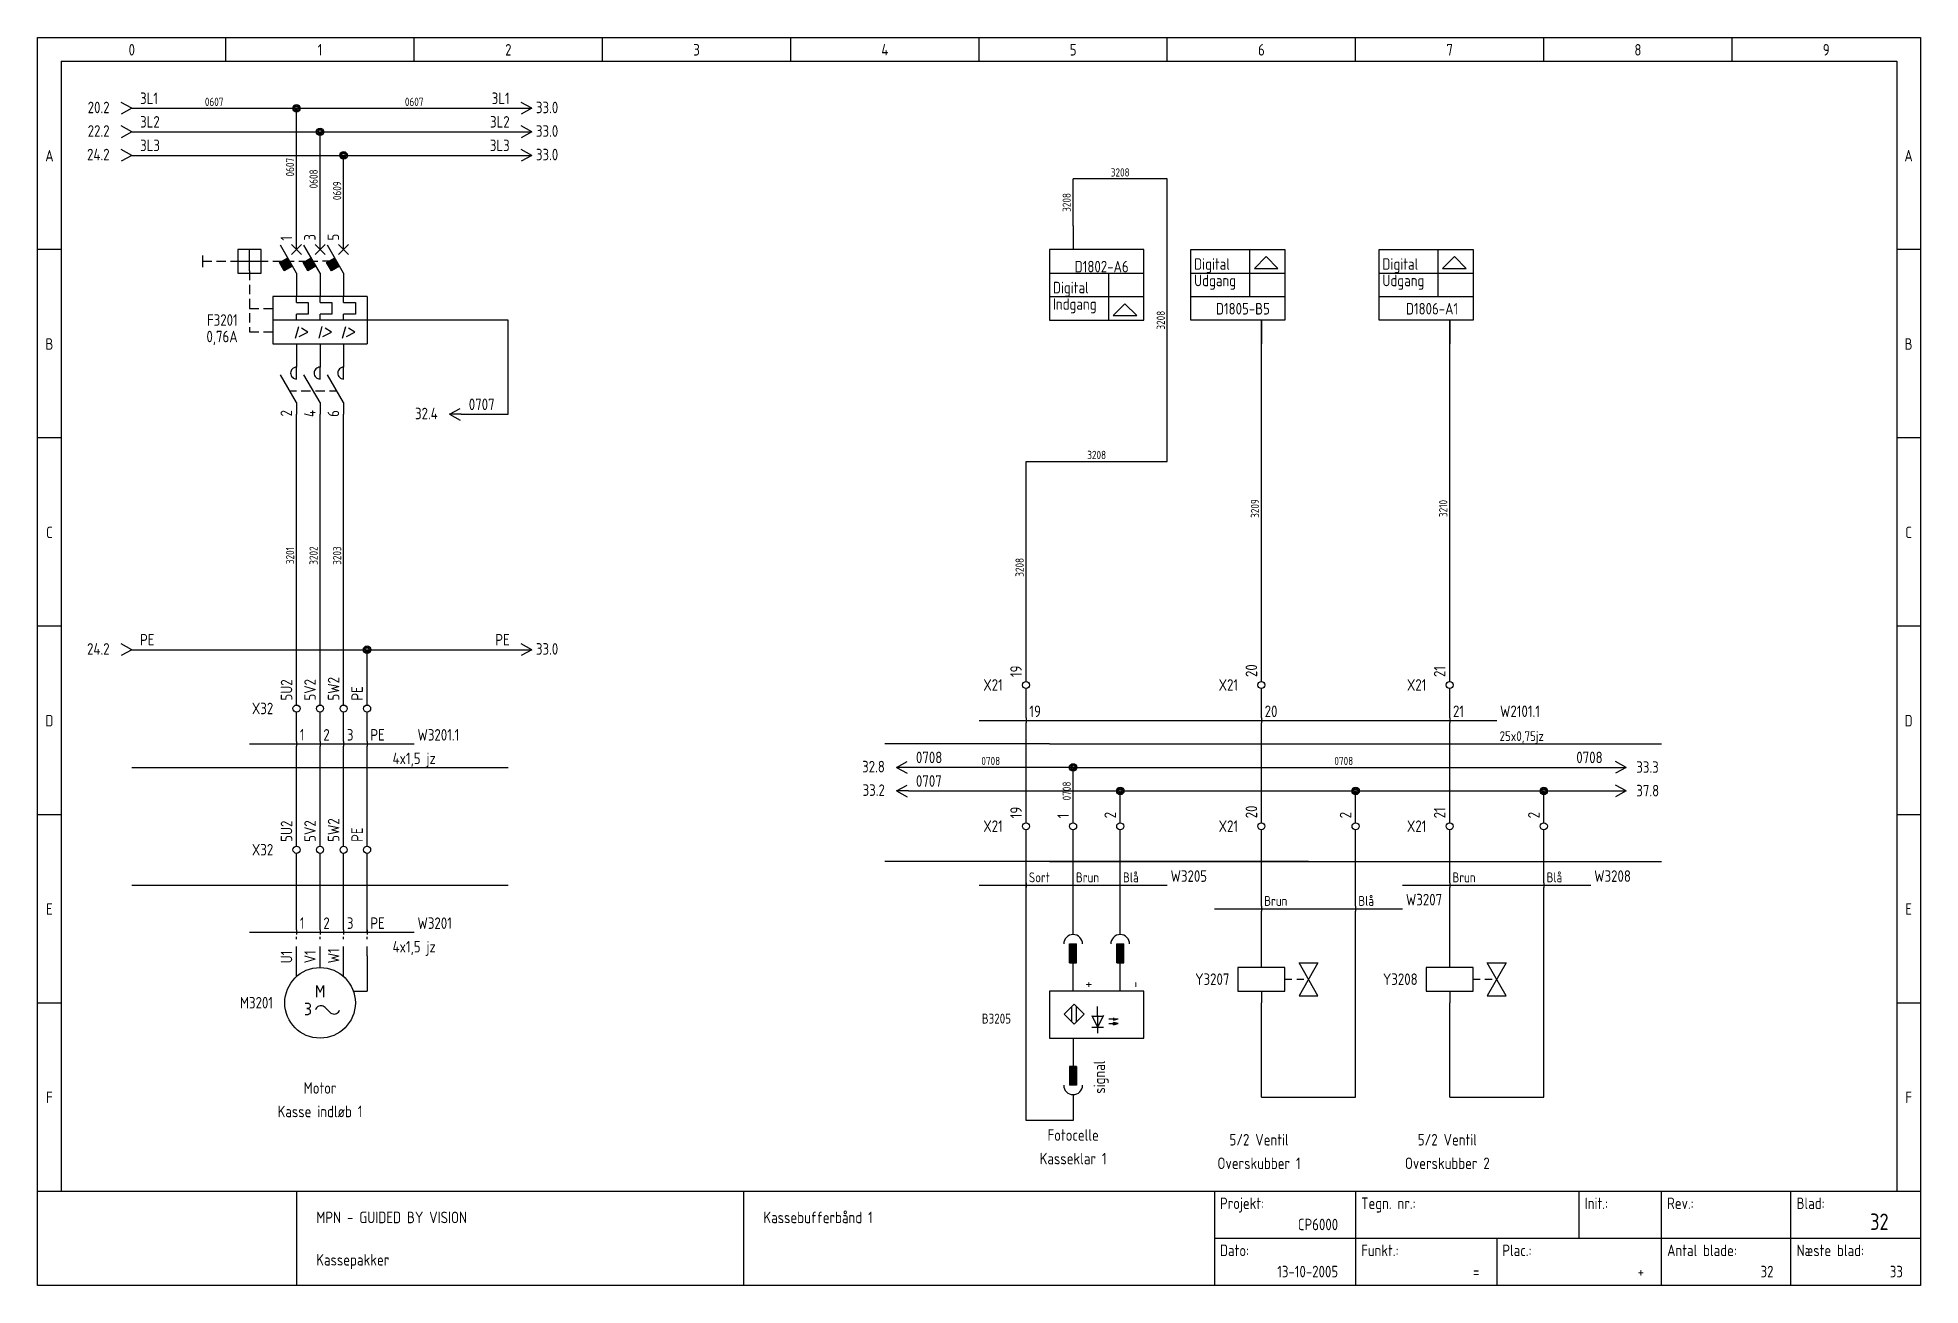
# Model space of a CAD drawing. Extents: x 10 to 410, y 10 to 275.
import ezdxf
from ezdxf.enums import TextEntityAlignment as Align

# ---------------------------------------------------------------- set-up
doc = ezdxf.new("R2010")
doc.units = 0
doc.linetypes.add('CADDY_DASHDOTDOT', pattern=[7.5, 2, -1.5, 0.5, -1.5, 0.5, -1.5])
doc.linetypes.add('CADDY_SOLID', pattern=[0])
doc.layers.get('0').update_dxf_attribs({"linetype": 'CONTINUOUS'})
doc.layers.add('2', color=7, linetype='CONTINUOUS')
doc.styles.add('CADDY_VECTORFONT1P', font='isocp___.ttf', dxfattribs={"width": 0.9})

msp = doc.modelspace()

# ---------------------------------------------------------------- texts
at = {"style": 'CADDY_VECTORFONT1P', "width": 0.9}
for s, height, p in [('0607', 1.75, (47.5, 260.5)), ('0607', 1.75, (90, 260.5)), ('3208', 1.75, (240, 245.5)), ('3208', 1.75, (235, 185.5)), ('4x1,5 jz', 2.45, (90, 120.7)), ('0708', 1.75, (212.5, 120.5)), ('0708', 1.75, (287.5, 120.5)), ('4x1,5 jz', 2.45, (90, 80.7)), ('Motor', 2.45, (70, 50.7)), ('Kasse indløb 1', 2.45, (70, 45.7)), ('Fotocelle', 2.45, (230, 40.7)), ('5/2 Ventil', 2.45, (269.5, 39.7)), ('5/2 Ventil', 2.45, (309.5, 39.7)), ('Kasseklar 1', 2.45, (230, 35.7)), ('Overskubber 1', 2.45, (269.5, 34.7)), ('Overskubber 2', 2.45, (309.5, 34.7))]:
    msp.add_text(s, height=height, dxfattribs=at).set_placement(p, align=Align.CENTER)
for s, p in [('0607', (64.5, 247.5)), ('0608', (69.5, 245)), ('0609', (74.5, 242.5)), ('3208', (229.5, 240)), ('3208', (249.5, 215)), ('3209', (269.5, 175)), ('3210', (309.5, 175)), ('3201', (64.5, 165)), ('3202', (69.5, 165)), ('3203', (74.5, 165)), ('3208', (219.5, 162.5)), ('0708', (229.5, 115))]:
    msp.add_text(s, height=1.75, rotation=90, dxfattribs=at).set_placement(p, align=Align.CENTER)
for s, p in [('25x0,75jz', (320.6, 125.6)), ('Sort', (220.6, 95.6)), ('Brun', (230.6, 95.6)), ('Blå', (240.6, 95.6)), ('Brun', (310.6, 95.6)), ('Blå', (330.6, 95.6)), ('Brun', (270.6, 90.6)), ('Blå', (290.6, 90.6)), ('B3205', (210.6, 65.6))]:
    msp.add_text(s, height=2.1, dxfattribs=at).set_placement(p)

# ---------------------------------------------------------------- blocks, each defined once
blk = doc.blocks.new('BLK1')
at = {"linetype": 'CADDY_SOLID'}
for p, q in [((10, 10), (10, 275)), ((10, 275), (410, 275)), ((50, 270), (50, 275)), ((90, 270), (90, 275)), ((130, 270), (130, 275)), ((170, 270), (170, 275)), ((210, 270), (210, 275)), ((250, 270), (250, 275)), ((290, 270), (290, 275)), ((330, 270), (330, 275)), ((370, 270), (370, 275)), ((410, 275), (410, 10)), ((15, 270), (15, 30)), ((15, 270), (405, 270)), ((405, 270), (405, 30)), ((15, 230), (10, 230)), ((410, 230), (405, 230)), ((15, 190), (10, 190)), ((410, 190), (405, 190)), ((15, 150), (10, 150)), ((410, 150), (405, 150)), ((10, 110), (15, 110)), ((405, 110), (410, 110)), ((10, 70), (15, 70)), ((405, 70), (410, 70)), ((10, 30), (410, 30)), ((10, 30), (15, 30)), ((65, 30), (65, 10)), ((160, 30), (160, 10)), ((260, 30), (260, 10)), ((290, 30), (290, 10)), ((337.5, 20), (337.5, 30)), ((355, 20), (355, 30)), ((382.5, 20), (382.5, 30)), ((405, 30), (410, 30)), ((260, 20), (410, 20)), ((320, 20), (320, 10)), ((355, 10), (355, 20)), ((382.5, 10), (382.5, 20)), ((410, 10), (10, 10))]:
    blk.add_line(p, q, dxfattribs=at)
at = {"style": 'CADDY_VECTORFONT1P', "width": 0.9}
for s, p in [('0', (30, 271.2)), ('1', (70, 271.2)), ('2', (110, 271.2)), ('3', (150, 271.2)), ('4', (190, 271.2)), ('5', (230, 271.2)), ('6', (270, 271.2)), ('7', (310, 271.2)), ('8', (350, 271.2)), ('9', (390, 271.2)), ('A', (12.5, 248.7)), ('A', (407.5, 248.7)), ('B', (12.5, 208.7)), ('B', (407.5, 208.7)), ('C', (12.5, 168.7)), ('C', (407.5, 168.7)), ('D', (12.5, 128.7)), ('D', (407.5, 128.7)), ('E', (12.5, 88.7)), ('E', (407.5, 88.7)), ('F', (12.5, 48.7)), ('F', (407.5, 48.7))]:
    blk.add_text(s, height=2.45, dxfattribs=at).set_placement(p, align=Align.CENTER)
for s, p in [('Projekt:', (261.2, 26.2)), ('Tegn. nr.:', (291.2, 26.2)), ('Init.:', (338.7, 26.2)), ('Rev.:', (356.2, 26.2)), ('Blad:', (383.7, 26.2)), ('MPN - GUIDED BY VISION', (69.2, 23.2)), ('Kassebufferbånd 1', (164.2, 23.2)), ('Kassepakker', (69.2, 14.2)), ('Dato:', (261.2, 16.2)), ('Funkt.:', (291.2, 16.2)), ('Plac.:', (321.2, 16.2)), ('Antal blade:', (356.2, 16.2)), ('Næste blad:', (383.7, 16.2))]:
    blk.add_text(s, height=2.45, dxfattribs=at).set_placement(p)
for s, height, p in [('CP6000', 2.45, (286.3, 21.7)), ('32', 3.5, (403.25, 21.75)), ('13-10-2005', 2.45, (286.3, 11.7)), ('=', 2.45, (316.3, 11.7)), ('+', 2.45, (351.3, 11.7)), ('32', 2.45, (378.8, 11.7)), ('33', 2.45, (406.3, 11.7))]:
    blk.add_text(s, height=height, dxfattribs=at).set_placement(p, align=Align.RIGHT)
blk = doc.blocks.new('BLK2')
at = {"linetype": 'CADDY_SOLID'}
for p, q in [((70, 103.25), (70, 105)), ((70, 100), (70, 101.75))]:
    blk.add_line(p, q, dxfattribs=at)
blk.add_circle((70, 102.5), 0.75, dxfattribs=at)
at = {"style": 'CADDY_VECTORFONT1P', "width": 0.9, "flags": 1}
blk.add_attdef('$TAG160410', (72.6, 104.2), '', height=2.45, rotation=90, dxfattribs=at)
at = {"layer": '2', "style": 'CADDY_VECTORFONT1P', "width": 0.9}
blk.add_attdef('$TAG160400', (69.1, 104.2), '', height=2.45, rotation=90, dxfattribs=at)
at = {"layer": '2', "style": 'CADDY_VECTORFONT1P', "width": 0.9, "flags": 1}
for tag, p in [('$TAG140020', (65.05, 108.3)), ('$TAG140050', (65.05, 104.8)), ('$TAG160030', (65.05, 97.8)), ('$TAG160010', (65.05, 101.3)), ('$TAG160040', (65.05, 92.8))]:
    blk.add_attdef(tag, text='', height=2.45, dxfattribs=at).set_placement(p, align=Align.RIGHT)
blk = doc.blocks.new('BLK3')
at = {"linetype": 'CADDY_SOLID'}
for p, q in [((75, 103.25), (75, 105)), ((75, 100), (75, 101.75))]:
    blk.add_line(p, q, dxfattribs=at)
blk.add_circle((75, 102.5), 0.75, dxfattribs=at)
at = {"style": 'CADDY_VECTORFONT1P', "width": 0.9, "flags": 1}
blk.add_attdef('$TAG160410', (77.6, 104.2), '', height=2.45, rotation=90, dxfattribs=at)
at = {"layer": '2', "style": 'CADDY_VECTORFONT1P', "width": 0.9}
blk.add_attdef('$TAG160400', (74.1, 104.2), '', height=2.45, rotation=90, dxfattribs=at)
at = {"layer": '2', "style": 'CADDY_VECTORFONT1P', "width": 0.9, "flags": 1}
for tag, p in [('$TAG140020', (70.05, 108.3)), ('$TAG140050', (70.05, 104.8)), ('$TAG160030', (70.05, 97.8)), ('$TAG160010', (70.05, 101.3)), ('$TAG160040', (70.05, 92.8))]:
    blk.add_attdef(tag, text='', height=2.45, dxfattribs=at).set_placement(p, align=Align.RIGHT)
blk = doc.blocks.new('BLK4')
at = {"linetype": 'CADDY_SOLID'}
for p, q in [((65, 103.25), (65, 105)), ((65, 100), (65, 101.75))]:
    blk.add_line(p, q, dxfattribs=at)
blk.add_circle((65, 102.5), 0.75, dxfattribs=at)
at = {"style": 'CADDY_VECTORFONT1P', "width": 0.9, "flags": 1}
blk.add_attdef('$TAG160410', (67.6, 104.2), '', height=2.45, rotation=90, dxfattribs=at)
at = {"layer": '2', "style": 'CADDY_VECTORFONT1P', "width": 0.9}
blk.add_attdef('$TAG160400', (64.1, 104.2), '', height=2.45, rotation=90, dxfattribs=at)
at = {"layer": '2', "style": 'CADDY_VECTORFONT1P', "width": 0.9, "flags": 1}
for tag, p in [('$TAG140020', (60.05, 108.3)), ('$TAG140050', (60.05, 104.8)), ('$TAG160030', (60.05, 97.8)), ('$TAG160040', (60.05, 92.8))]:
    blk.add_attdef(tag, text='', height=2.45, dxfattribs=at).set_placement(p, align=Align.RIGHT)
at = {"layer": '2', "style": 'CADDY_VECTORFONT1P', "width": 0.9}
blk.add_attdef('$TAG160010', text='', height=2.45, dxfattribs=at).set_placement((60.05, 101.3), align=Align.RIGHT)
blk = doc.blocks.new('BLK5')
at = {"linetype": 'CADDY_SOLID'}
for p, q in [((65, 230), (65, 235)), ((70, 230), (70, 235)), ((75, 230), (75, 235)), ((45, 228.75), (45, 226.25)), ((57.5, 230), (52.5, 230)), ((52.5, 230), (52.5, 225)), ((55, 225.5), (55, 230)), ((57.5, 225), (57.5, 230)), ((61.4, 227.23), (63.13, 228.23)), ((65, 225), (61.58, 230.92)), ((63.79, 226.3), (62.79, 228.03)), ((63.92, 226.38), (62.92, 228.11)), ((64, 226.42), (63, 228.16)), ((63.94, 228.94), (66.06, 231.06)), ((63.94, 231.06), (66.06, 228.94)), ((66.4, 227.23), (68.13, 228.23)), ((70, 225), (66.58, 230.92)), ((68.79, 226.3), (67.79, 228.03)), ((68.92, 226.38), (67.92, 228.11)), ((69, 226.42), (68, 228.16)), ((68.94, 228.94), (71.06, 231.06)), ((68.94, 231.06), (71.06, 228.94)), ((71.4, 227.23), (73.13, 228.23)), ((75, 225), (71.58, 230.92)), ((73.79, 226.3), (72.79, 228.03)), ((73.92, 226.38), (72.92, 228.11)), ((74, 226.42), (73, 228.16)), ((73.94, 228.94), (76.06, 231.06)), ((73.94, 231.06), (76.06, 228.94)), ((45, 227.5), (47, 227.5)), ((48, 227.5), (50, 227.5)), ((51, 227.5), (53, 227.5)), ((52.5, 225), (57.5, 225)), ((53, 227.5), (57, 227.5)), ((55, 225.5), (55, 223.5)), ((57, 227.5), (59, 227.5)), ((60, 227.5), (62, 227.5)), ((62.4, 225.5), (61.4, 227.23)), ((62.49, 225.55), (61.49, 227.28)), ((62.62, 225.62), (61.62, 227.36)), ((62.71, 225.67), (61.71, 227.41)), ((62.83, 225.75), (61.83, 227.48)), ((62.92, 225.8), (61.92, 227.53)), ((63.05, 225.88), (62.05, 227.61)), ((63.14, 225.92), (62.14, 227.66)), ((63.27, 226), (62.27, 227.73)), ((63.35, 226.05), (62.35, 227.78)), ((64.13, 226.5), (62.4, 225.5)), ((63.48, 226.12), (62.48, 227.86)), ((63.57, 226.17), (62.57, 227.91)), ((63.7, 226.25), (62.7, 227.98)), ((63, 227.5), (64.5, 227.5)), ((65, 225), (65, 220)), ((65.5, 227.5), (68, 227.5)), ((67.4, 225.5), (66.4, 227.23)), ((67.49, 225.55), (66.49, 227.28)), ((67.62, 225.62), (66.62, 227.36)), ((67.71, 225.67), (66.71, 227.41)), ((67.83, 225.75), (66.83, 227.48)), ((67.92, 225.8), (66.92, 227.53)), ((68.05, 225.88), (67.05, 227.61)), ((68.14, 225.92), (67.14, 227.66)), ((68.27, 226), (67.27, 227.73)), ((68.35, 226.05), (67.35, 227.78)), ((69.13, 226.5), (67.4, 225.5)), ((68.48, 226.12), (67.48, 227.86)), ((68.57, 226.17), (67.57, 227.91)), ((68.7, 226.25), (67.7, 227.98)), ((68.5, 227.5), (69.5, 227.5)), ((70, 225), (70, 220)), ((72, 227.5), (70.5, 227.5)), ((72.4, 225.5), (71.4, 227.23)), ((72.49, 225.55), (71.49, 227.28)), ((72.62, 225.62), (71.62, 227.36)), ((72.71, 225.67), (71.71, 227.41)), ((72.83, 225.75), (71.83, 227.48)), ((72.92, 225.8), (71.92, 227.53)), ((73.05, 225.88), (72.05, 227.61)), ((73.14, 225.92), (72.14, 227.66)), ((73.27, 226), (72.27, 227.73)), ((73.35, 226.05), (72.35, 227.78)), ((74.13, 226.5), (72.4, 225.5)), ((73.48, 226.12), (72.48, 227.86)), ((73.57, 226.17), (72.57, 227.91)), ((73.7, 226.25), (72.7, 227.98)), ((75, 225), (75, 220)), ((55, 222.5), (55, 220.5)), ((60, 220), (60, 210)), ((80, 220), (60, 220)), ((65, 218.75), (65, 220)), ((70, 218.75), (70, 220)), ((75, 218.75), (75, 220)), ((80, 220), (80, 210)), ((55, 219.5), (55, 217.5)), ((55, 217.5), (57, 217.5)), ((55, 216.5), (55, 214.5)), ((58, 217.5), (60, 217.5)), ((65, 218.75), (67.5, 218.75)), ((67.5, 216.25), (65, 216.25)), ((65, 215), (65, 216.25)), ((67.5, 218.75), (67.5, 216.25)), ((70, 218.75), (72.5, 218.75)), ((70, 215), (70, 216.25)), ((72.5, 216.25), (70, 216.25)), ((72.5, 218.75), (72.5, 216.25)), ((75, 218.75), (77.5, 218.75)), ((77.5, 216.25), (75, 216.25)), ((75, 215), (75, 216.25)), ((77.5, 218.75), (77.5, 216.25)), ((55, 213.5), (55, 212.5)), ((55, 212.5), (57, 212.5)), ((58, 212.5), (60, 212.5)), ((80, 215), (60, 215)), ((64.8, 211.2), (65.46, 213.65)), ((65.59, 211.55), (67.4, 212.43)), ((67.4, 212.43), (66.06, 213.3)), ((69.8, 211.2), (70.46, 213.65)), ((70.59, 211.55), (72.4, 212.43)), ((72.4, 212.43), (71.06, 213.3)), ((74.8, 211.2), (75.46, 213.65)), ((75.59, 211.55), (77.4, 212.43)), ((77.4, 212.43), (76.06, 213.3)), ((60, 210), (80, 210)), ((65, 210), (65, 205)), ((70, 210), (70, 205)), ((75, 210), (75, 205))]:
    blk.add_line(p, q, dxfattribs=at)
at = {"style": 'CADDY_VECTORFONT1P', "width": 0.9}
for tag, p in [('$TAG175000_00', (64.05, 231.9)), ('$TAG175000_02', (69.05, 231.9)), ('$TAG175000_04', (74.05, 231.9))]:
    blk.add_attdef(tag, p, '', height=2.45, rotation=90, dxfattribs=at)
at = {"style": 'CADDY_VECTORFONT1P', "width": 0.9, "flags": 1}
for tag, p in [('$TAG140020', (52.5, 220.8)), ('$TAG140050', (52.5, 217.3)), ('$TAG160040', (52.5, 206.8))]:
    blk.add_attdef(tag, text='', height=2.45, dxfattribs=at).set_placement(p, align=Align.RIGHT)
at = {"style": 'CADDY_VECTORFONT1P', "width": 0.9}
for tag, p in [('$TAG160010', (52.5, 213.8)), ('$TAG160030', (52.5, 210.3))]:
    blk.add_attdef(tag, text='', height=2.45, dxfattribs=at).set_placement(p, align=Align.RIGHT)
for tag, p in [('$TAG175000_01', (64.05, 208.4)), ('$TAG175000_03', (69.05, 208.4)), ('$TAG175000_05', (74.05, 208.4))]:
    blk.add_attdef(tag, text='', height=2.45, rotation=90, dxfattribs=at).set_placement(p, align=Align.RIGHT)
blk = doc.blocks.new('BLK6')
at = {"linetype": 'CADDY_SOLID'}
for p, q in [((65, 202.5), (65, 205)), ((70, 202.5), (70, 205)), ((75, 202.5), (75, 205)), ((65, 197.5), (61.58, 203.42)), ((63.56, 200), (65, 200)), ((66, 200), (68, 200)), ((70, 197.5), (66.58, 203.42)), ((69, 200), (71, 200)), ((75, 197.5), (71.58, 203.42)), ((72, 200), (73.56, 200)), ((65, 197.5), (65, 195)), ((70, 197.5), (70, 195)), ((75, 197.5), (75, 195))]:
    blk.add_line(p, q, dxfattribs=at)
for points in [[(65, 205), (64.76, 204.98), (64.52, 204.9), (64.31, 204.79), (64.12, 204.63), (63.96, 204.44), (63.85, 204.23), (63.77, 203.99), (63.75, 203.75), (63.77, 203.51), (63.85, 203.27), (63.96, 203.06), (64.12, 202.87), (64.31, 202.71), (64.52, 202.6), (64.76, 202.52), (65, 202.5)], [(70, 205), (69.76, 204.98), (69.52, 204.9), (69.31, 204.79), (69.12, 204.63), (68.96, 204.44), (68.85, 204.23), (68.77, 203.99), (68.75, 203.75), (68.77, 203.51), (68.85, 203.27), (68.96, 203.06), (69.12, 202.87), (69.31, 202.71), (69.52, 202.6), (69.76, 202.52), (70, 202.5)], [(75, 205), (74.76, 204.98), (74.52, 204.9), (74.31, 204.79), (74.12, 204.63), (73.96, 204.44), (73.85, 204.23), (73.77, 203.99), (73.75, 203.75), (73.77, 203.51), (73.85, 203.27), (73.96, 203.06), (74.12, 202.87), (74.31, 202.71), (74.52, 202.6), (74.76, 202.52), (75, 202.5)]]:
    blk.add_lwpolyline(points, dxfattribs=at)
at = {"style": 'CADDY_VECTORFONT1P', "width": 0.9}
for tag, p in [('$TAG175000_00', (64.05, 205.9)), ('$TAG175000_02', (69.05, 205.9)), ('$TAG175000_04', (74.05, 205.9))]:
    blk.add_attdef(tag, p, '', height=2.45, rotation=90, dxfattribs=at)
at = {"style": 'CADDY_VECTORFONT1P', "width": 0.9, "flags": 1}
for tag, p in [('$TAG140020', (59, 205.8)), ('$TAG140050', (59, 202.3)), ('$TAG160010', (59, 198.8)), ('$TAG160040', (48.8, 194.06))]:
    blk.add_attdef(tag, text='', height=2.45, dxfattribs=at).set_placement(p, align=Align.RIGHT)
at = {"style": 'CADDY_VECTORFONT1P', "width": 0.9}
for tag, p in [('$TAG160030', (48.8, 197.56)), ('$TAG160500', (59, 195.3))]:
    blk.add_attdef(tag, text='', height=2.45, dxfattribs=at).set_placement(p, align=Align.RIGHT)
for tag, p in [('$TAG175000_01', (64.05, 195.9)), ('$TAG175000_03', (69.05, 195.9)), ('$TAG175000_05', (74.05, 195.9))]:
    blk.add_attdef(tag, text='', height=2.45, rotation=90, dxfattribs=at).set_placement(p, align=Align.RIGHT)
blk = doc.blocks.new('BLK7')
at = {"linetype": 'CADDY_SOLID'}
for p, q in [((80, 103.25), (80, 105)), ((80, 100), (80, 101.75))]:
    blk.add_line(p, q, dxfattribs=at)
blk.add_circle((80, 102.5), 0.75, dxfattribs=at)
at = {"style": 'CADDY_VECTORFONT1P', "width": 0.9, "flags": 1}
blk.add_attdef('$TAG160410', (82.6, 104.2), '', height=2.45, rotation=90, dxfattribs=at)
at = {"layer": '2', "style": 'CADDY_VECTORFONT1P', "width": 0.9}
blk.add_attdef('$TAG160400', (79.1, 104.2), '', height=2.45, rotation=90, dxfattribs=at)
at = {"layer": '2', "style": 'CADDY_VECTORFONT1P', "width": 0.9, "flags": 1}
for tag, p in [('$TAG140020', (75.05, 108.3)), ('$TAG140050', (75.05, 104.8)), ('$TAG160030', (75.05, 97.8)), ('$TAG160010', (75.05, 101.3)), ('$TAG160040', (75.05, 92.8))]:
    blk.add_attdef(tag, text='', height=2.45, dxfattribs=at).set_placement(p, align=Align.RIGHT)
blk = doc.blocks.new('BLK8')
at = {"linetype": 'CADDY_SOLID'}
for p, q in [((65, 75.59), (65, 80)), ((70, 77.5), (70, 80)), ((75, 75.59), (75, 80)), ((80, 80), (80, 72.5)), ((69.3, 71.2), (69.3, 73.65)), ((69.3, 73.65), (70, 72.25)), ((70, 72.25), (70.7, 73.65)), ((70.7, 73.65), (70.7, 71.2)), ((77.07, 72.5), (80, 72.5)), ((66.86, 69.93), (67.39, 69.93)), ((67.39, 68.79), (67.21, 68.79)), ((67.21, 68.79), (67.39, 68.79)), ((67.39, 69.93), (67.48, 69.91)), ((67.48, 68.81), (67.39, 68.79)), ((67.39, 68.79), (67.48, 68.78)), ((67.48, 69.91), (67.56, 69.9)), ((67.56, 68.83), (67.48, 68.81)), ((67.48, 68.78), (67.56, 68.76)), ((67.56, 69.9), (67.65, 69.86)), ((67.65, 68.88), (67.56, 68.83)), ((67.56, 68.76), (67.65, 68.71)), ((67.65, 69.86), (67.74, 69.79)), ((67.74, 68.93), (67.65, 68.88)), ((67.65, 68.71), (67.74, 68.65)), ((67.74, 69.79), (67.82, 69.69)), ((67.82, 69.04), (67.74, 68.93)), ((67.74, 68.65), (67.82, 68.55)), ((67.82, 69.69), (67.88, 69.58)), ((67.88, 69.15), (67.82, 69.04)), ((67.82, 68.55), (67.88, 68.45)), ((67.88, 69.58), (67.9, 69.49)), ((67.9, 69.23), (67.88, 69.15)), ((67.88, 68.45), (67.9, 68.36)), ((67.9, 69.49), (67.91, 69.41)), ((67.91, 69.32), (67.9, 69.23)), ((67.9, 68.36), (67.91, 68.27)), ((67.91, 68.01), (67.9, 67.92)), ((67.91, 69.41), (67.91, 69.32)), ((67.91, 68.27), (67.91, 68.01)), ((71.06, 69.04), (72.11, 67.99)), ((67.39, 67.48), (66.86, 67.48)), ((67.48, 67.5), (67.39, 67.48)), ((67.56, 67.52), (67.48, 67.5)), ((67.65, 67.57), (67.56, 67.52)), ((67.74, 67.62), (67.65, 67.57)), ((67.82, 67.73), (67.74, 67.62)), ((67.88, 67.83), (67.82, 67.73)), ((67.9, 67.92), (67.88, 67.83))]:
    blk.add_line(p, q, dxfattribs=at)
for points in [[(71.06, 69.04), (70.88, 69.18), (70.68, 69.3), (70.46, 69.37), (70.23, 69.4), (69.99, 69.38), (69.77, 69.32), (69.56, 69.22), (69.37, 69.09), (69.21, 68.91), (69.08, 68.72), (69, 68.5)], [(72.11, 67.99), (72.31, 67.83), (72.53, 67.71), (72.77, 67.64), (73.02, 67.62), (73.27, 67.66), (73.51, 67.74), (73.73, 67.87), (73.91, 68.04), (74.06, 68.24), (74.16, 68.47)]]:
    blk.add_lwpolyline(points, dxfattribs=at)
blk.add_circle((70, 70), 7.5, dxfattribs=at)
at = {"style": 'CADDY_VECTORFONT1P', "width": 0.9}
for tag, p in [('$TAG175000_00', (64.1, 78.4)), ('$TAG175000_01', (69.1, 78.4)), ('$TAG175000_02', (74.1, 78.4)), ('$TAG175000_03', (79.1, 78.4))]:
    blk.add_attdef(tag, p, '', height=2.45, rotation=90, dxfattribs=at)
for tag, p in [('$TAG160010', (60, 68.8)), ('$TAG160030', (60, 65.3))]:
    blk.add_attdef(tag, text='', height=2.45, dxfattribs=at).set_placement(p, align=Align.RIGHT)
at = {"style": 'CADDY_VECTORFONT1P', "width": 0.9, "flags": 1}
blk.add_attdef('$TAG160040', text='', height=2.45, dxfattribs=at).set_placement((60, 61.8), align=Align.RIGHT)
blk = doc.blocks.new('BLK9')
at = {"linetype": 'CADDY_SOLID'}
blk.add_line((65, 85.5), (65, 84.5), dxfattribs=at)
at = {"style": 'CADDY_VECTORFONT1P', "width": 0.9}
blk.add_attdef('$TAG160210', (65.7, 85.7), '', height=2.45, dxfattribs=at)
at = {"style": 'CADDY_VECTORFONT1P', "width": 0.9, "flags": 1}
for tag, p in [('$TAG160010', (90.7, 85.7)), ('$TAG160220', (65.7, 80.7)), ('$TAG160030', (90.7, 80.7)), ('$TAG160230', (65.7, 75.7)), ('$TAG160200', (90.7, 75.7)), ('$TAG160040', (90.7, 70.7)), ('$TAG160101', (90.7, 65.7))]:
    blk.add_attdef(tag, p, '', height=2.45, dxfattribs=at)
blk = doc.blocks.new('BLK10')
at = {"linetype": 'CADDY_SOLID'}
blk.add_line((70, 85.5), (70, 84.5), dxfattribs=at)
at = {"style": 'CADDY_VECTORFONT1P', "width": 0.9}
blk.add_attdef('$TAG160210', (70.7, 85.7), '', height=2.45, dxfattribs=at)
at = {"style": 'CADDY_VECTORFONT1P', "width": 0.9, "flags": 1}
for tag, p in [('$TAG160010', (90.7, 85.7)), ('$TAG160220', (70.7, 80.7)), ('$TAG160030', (90.7, 80.7)), ('$TAG160230', (70.7, 75.7)), ('$TAG160200', (90.7, 75.7)), ('$TAG160040', (90.7, 70.7)), ('$TAG160101', (90.7, 65.7))]:
    blk.add_attdef(tag, p, '', height=2.45, dxfattribs=at)
blk = doc.blocks.new('BLK11')
at = {"linetype": 'CADDY_SOLID'}
blk.add_line((75, 85.5), (75, 84.5), dxfattribs=at)
at = {"style": 'CADDY_VECTORFONT1P', "width": 0.9}
blk.add_attdef('$TAG160210', (75.7, 85.7), '', height=2.45, dxfattribs=at)
at = {"style": 'CADDY_VECTORFONT1P', "width": 0.9, "flags": 1}
for tag, p in [('$TAG160010', (90.7, 85.7)), ('$TAG160220', (75.7, 80.7)), ('$TAG160030', (90.7, 80.7)), ('$TAG160230', (75.7, 75.7)), ('$TAG160200', (90.7, 75.7)), ('$TAG160040', (90.7, 70.7)), ('$TAG160101', (90.7, 65.7))]:
    blk.add_attdef(tag, p, '', height=2.45, dxfattribs=at)
blk = doc.blocks.new('BLK12')
at = {"linetype": 'CADDY_SOLID'}
blk.add_line((80, 85.5), (80, 84.5), dxfattribs=at)
at = {"style": 'CADDY_VECTORFONT1P', "width": 0.9}
for tag, p in [('$TAG160210', (80.7, 85.7)), ('$TAG160010', (90.7, 85.7)), ('$TAG160030', (90.7, 80.7)), ('$TAG160200', (90.7, 75.7))]:
    blk.add_attdef(tag, p, '', height=2.45, dxfattribs=at)
at = {"style": 'CADDY_VECTORFONT1P', "width": 0.9, "flags": 1}
for tag, p in [('$TAG160220', (80.7, 80.7)), ('$TAG160230', (80.7, 75.7)), ('$TAG160040', (90.7, 70.7)), ('$TAG160101', (90.7, 65.7))]:
    blk.add_attdef(tag, p, '', height=2.45, dxfattribs=at)
blk = doc.blocks.new('BLK13')
at = {"linetype": 'CADDY_SOLID'}
for p, q in [((97.5, 195), (99.75, 196.25)), ((97.5, 195), (99.75, 193.75)), ((100, 195), (97.5, 195))]:
    blk.add_line(p, q, dxfattribs=at)
at = {"style": 'CADDY_VECTORFONT1P', "width": 0.9, "flags": 1}
for tag, p in [('$TAG140020', (101.6, 202.9)), ('$TAG140050', (101.6, 199.4))]:
    blk.add_attdef(tag, p, '', height=2.45, dxfattribs=at)
at = {"style": 'CADDY_VECTORFONT1P', "width": 0.9}
blk.add_attdef('$TAG160500', text='', height=2.45, dxfattribs=at).set_placement((95, 193.95), align=Align.RIGHT)
blk.add_attdef('$TAG160010', (101.6, 195.9), '', height=2.45, dxfattribs=at)
blk = doc.blocks.new('BLK14')
at = {"linetype": 'CADDY_SOLID'}
for q in [(27.75, 261.25), (27.75, 258.75)]:
    blk.add_line((30, 260), q, dxfattribs=at)
at = {"style": 'CADDY_VECTORFONT1P', "width": 0.9, "flags": 1}
for tag, p in [('$TAG140020', (31.77, 267.9)), ('$TAG140050', (31.77, 264.4))]:
    blk.add_attdef(tag, p, '', height=2.45, dxfattribs=at)
at = {"style": 'CADDY_VECTORFONT1P', "width": 0.9}
blk.add_attdef('$TAG160500', text='', height=2.45, dxfattribs=at).set_placement((25.28, 258.95), align=Align.RIGHT)
blk.add_attdef('$TAG160010', (31.77, 260.9), '', height=2.45, dxfattribs=at)
blk = doc.blocks.new('BLK15')
at = {"linetype": 'CADDY_SOLID'}
for q in [(112.75, 261.25), (112.75, 258.75)]:
    blk.add_line((115, 260), q, dxfattribs=at)
at = {"style": 'CADDY_VECTORFONT1P', "width": 0.9, "flags": 1}
for tag, p in [('$TAG140020', (110.29, 267.9)), ('$TAG140050', (110.29, 264.4))]:
    blk.add_attdef(tag, text='', height=2.45, dxfattribs=at).set_placement(p, align=Align.RIGHT)
at = {"style": 'CADDY_VECTORFONT1P', "width": 0.9}
blk.add_attdef('$TAG160010', text='', height=2.45, dxfattribs=at).set_placement((110.29, 260.9), align=Align.RIGHT)
blk.add_attdef('$TAG160500', (115.87, 258.95), '', height=2.45, dxfattribs=at)
blk = doc.blocks.new('BLK16')
at = {"linetype": 'CADDY_SOLID'}
for q in [(27.75, 256.25), (27.75, 253.75)]:
    blk.add_line((30, 255), q, dxfattribs=at)
at = {"style": 'CADDY_VECTORFONT1P', "width": 0.9, "flags": 1}
for tag, p in [('$TAG140020', (31.77, 262.9)), ('$TAG140050', (31.77, 259.4))]:
    blk.add_attdef(tag, p, '', height=2.45, dxfattribs=at)
at = {"style": 'CADDY_VECTORFONT1P', "width": 0.9}
blk.add_attdef('$TAG160500', text='', height=2.45, dxfattribs=at).set_placement((25.28, 253.95), align=Align.RIGHT)
blk.add_attdef('$TAG160010', (31.77, 255.9), '', height=2.45, dxfattribs=at)
blk = doc.blocks.new('BLK17')
at = {"linetype": 'CADDY_SOLID'}
for q in [(112.75, 256.25), (112.75, 253.75)]:
    blk.add_line((115, 255), q, dxfattribs=at)
at = {"style": 'CADDY_VECTORFONT1P', "width": 0.9, "flags": 1}
for tag, p in [('$TAG140020', (110.29, 262.9)), ('$TAG140050', (110.29, 259.4))]:
    blk.add_attdef(tag, text='', height=2.45, dxfattribs=at).set_placement(p, align=Align.RIGHT)
at = {"style": 'CADDY_VECTORFONT1P', "width": 0.9}
blk.add_attdef('$TAG160010', text='', height=2.45, dxfattribs=at).set_placement((110.29, 255.9), align=Align.RIGHT)
blk.add_attdef('$TAG160500', (115.87, 253.95), '', height=2.45, dxfattribs=at)
blk = doc.blocks.new('BLK18')
at = {"linetype": 'CADDY_SOLID'}
for q in [(27.75, 251.25), (27.75, 248.75)]:
    blk.add_line((30, 250), q, dxfattribs=at)
at = {"style": 'CADDY_VECTORFONT1P', "width": 0.9, "flags": 1}
for tag, p in [('$TAG140020', (31.77, 257.9)), ('$TAG140050', (31.77, 254.4))]:
    blk.add_attdef(tag, p, '', height=2.45, dxfattribs=at)
at = {"style": 'CADDY_VECTORFONT1P', "width": 0.9}
blk.add_attdef('$TAG160010', (31.77, 250.9), '', height=2.45, dxfattribs=at)
blk.add_attdef('$TAG160500', text='', height=2.45, dxfattribs=at).set_placement((25.28, 248.95), align=Align.RIGHT)
blk = doc.blocks.new('BLK19')
at = {"linetype": 'CADDY_SOLID'}
for q in [(112.75, 251.25), (112.75, 248.75)]:
    blk.add_line((115, 250), q, dxfattribs=at)
at = {"style": 'CADDY_VECTORFONT1P', "width": 0.9, "flags": 1}
for tag, p in [('$TAG140020', (110.29, 257.9)), ('$TAG140050', (110.29, 254.4))]:
    blk.add_attdef(tag, text='', height=2.45, dxfattribs=at).set_placement(p, align=Align.RIGHT)
at = {"style": 'CADDY_VECTORFONT1P', "width": 0.9}
blk.add_attdef('$TAG160010', text='', height=2.45, dxfattribs=at).set_placement((110.29, 250.9), align=Align.RIGHT)
blk.add_attdef('$TAG160500', (115.87, 248.95), '', height=2.45, dxfattribs=at)
blk = doc.blocks.new('BLK20')
at = {"linetype": 'CADDY_SOLID'}
for p, q in [((270, 77.5), (270, 80)), ((275, 77.5), (265, 77.5)), ((265, 77.5), (265, 72.5)), ((275, 72.5), (275, 77.5)), ((278, 78.5), (282, 78.5)), ((282, 78.5), (278, 71.5)), ((282, 71.5), (278, 78.5)), ((265, 72.5), (275, 72.5)), ((270, 72.5), (270, 70)), ((275, 75), (276.5, 75)), ((277.5, 75), (279, 75)), ((278, 71.5), (282, 71.5))]:
    blk.add_line(p, q, dxfattribs=at)
at = {"style": 'CADDY_VECTORFONT1P', "width": 0.9}
blk.add_attdef('$TAG175000_00', (269.1, 78.4), '', height=2.45, rotation=90, dxfattribs=at)
for tag, p in [('$TAG160010', (263.2, 73.8)), ('$TAG160030', (263.2, 70.3)), ('$TAG160040', (263.2, 66.8))]:
    blk.add_attdef(tag, text='', height=2.45, dxfattribs=at).set_placement(p, align=Align.RIGHT)
blk.add_attdef('$TAG175000_01', text='', height=2.45, rotation=90, dxfattribs=at).set_placement((269.1, 70.9), align=Align.RIGHT)
blk = doc.blocks.new('BLK21')
at = {"linetype": 'CADDY_SOLID'}
for p, q in [((270, 108.25), (270, 110)), ((270, 105), (270, 106.75))]:
    blk.add_line(p, q, dxfattribs=at)
blk.add_circle((270, 107.5), 0.75, dxfattribs=at)
at = {"style": 'CADDY_VECTORFONT1P', "width": 0.9, "flags": 1}
blk.add_attdef('$TAG160410', (272.6, 109.2), '', height=2.45, rotation=90, dxfattribs=at)
at = {"layer": '2', "style": 'CADDY_VECTORFONT1P', "width": 0.9}
blk.add_attdef('$TAG160400', (269.1, 109.2), '', height=2.45, rotation=90, dxfattribs=at)
at = {"layer": '2', "style": 'CADDY_VECTORFONT1P', "width": 0.9, "flags": 1}
for tag, p in [('$TAG140050', (265.05, 109.8)), ('$TAG140020', (265.05, 113.3)), ('$TAG160030', (265.05, 102.8)), ('$TAG160040', (265.05, 97.8))]:
    blk.add_attdef(tag, text='', height=2.45, dxfattribs=at).set_placement(p, align=Align.RIGHT)
at = {"layer": '2', "style": 'CADDY_VECTORFONT1P', "width": 0.9}
blk.add_attdef('$TAG160010', text='', height=2.45, dxfattribs=at).set_placement((265.05, 106.3), align=Align.RIGHT)
blk = doc.blocks.new('BLK22')
at = {"linetype": 'CADDY_SOLID'}
for p, q in [((290, 108.25), (290, 110)), ((290, 105), (290, 106.75))]:
    blk.add_line(p, q, dxfattribs=at)
blk.add_circle((290, 107.5), 0.75, dxfattribs=at)
at = {"style": 'CADDY_VECTORFONT1P', "width": 0.9, "flags": 1}
blk.add_attdef('$TAG160410', (292.6, 109.2), '', height=2.45, rotation=90, dxfattribs=at)
at = {"layer": '2', "style": 'CADDY_VECTORFONT1P', "width": 0.9}
blk.add_attdef('$TAG160400', (289.1, 109.2), '', height=2.45, rotation=90, dxfattribs=at)
at = {"layer": '2', "style": 'CADDY_VECTORFONT1P', "width": 0.9, "flags": 1}
for tag, p in [('$TAG140050', (285.05, 109.8)), ('$TAG140020', (285.05, 113.3)), ('$TAG160010', (285.05, 106.3)), ('$TAG160030', (285.05, 102.8)), ('$TAG160040', (285.05, 97.8))]:
    blk.add_attdef(tag, text='', height=2.45, dxfattribs=at).set_placement(p, align=Align.RIGHT)
blk = doc.blocks.new('BLK23')
at = {"linetype": 'CADDY_SOLID'}
for p, q in [((310, 77.5), (310, 80)), ((315, 77.5), (305, 77.5)), ((305, 77.5), (305, 72.5)), ((315, 72.5), (315, 77.5)), ((318, 78.5), (322, 78.5)), ((322, 78.5), (318, 71.5)), ((322, 71.5), (318, 78.5)), ((305, 72.5), (315, 72.5)), ((310, 72.5), (310, 70)), ((315, 75), (316.5, 75)), ((317.5, 75), (319, 75)), ((318, 71.5), (322, 71.5))]:
    blk.add_line(p, q, dxfattribs=at)
at = {"style": 'CADDY_VECTORFONT1P', "width": 0.9}
blk.add_attdef('$TAG175000_00', (309.1, 78.4), '', height=2.45, rotation=90, dxfattribs=at)
for tag, p in [('$TAG160010', (303.2, 73.8)), ('$TAG160030', (303.2, 70.3)), ('$TAG160040', (303.2, 66.8))]:
    blk.add_attdef(tag, text='', height=2.45, dxfattribs=at).set_placement(p, align=Align.RIGHT)
blk.add_attdef('$TAG175000_01', text='', height=2.45, rotation=90, dxfattribs=at).set_placement((309.1, 70.9), align=Align.RIGHT)
blk = doc.blocks.new('BLK24')
at = {"linetype": 'CADDY_SOLID'}
for p, q in [((310, 108.25), (310, 110)), ((310, 105), (310, 106.75))]:
    blk.add_line(p, q, dxfattribs=at)
blk.add_circle((310, 107.5), 0.75, dxfattribs=at)
at = {"style": 'CADDY_VECTORFONT1P', "width": 0.9, "flags": 1}
blk.add_attdef('$TAG160410', (312.6, 109.2), '', height=2.45, rotation=90, dxfattribs=at)
at = {"layer": '2', "style": 'CADDY_VECTORFONT1P', "width": 0.9}
blk.add_attdef('$TAG160400', (309.1, 109.2), '', height=2.45, rotation=90, dxfattribs=at)
at = {"layer": '2', "style": 'CADDY_VECTORFONT1P', "width": 0.9, "flags": 1}
for tag, p in [('$TAG140050', (305.05, 109.8)), ('$TAG140020', (305.05, 113.3)), ('$TAG160030', (305.05, 102.8)), ('$TAG160040', (305.05, 97.8))]:
    blk.add_attdef(tag, text='', height=2.45, dxfattribs=at).set_placement(p, align=Align.RIGHT)
at = {"layer": '2', "style": 'CADDY_VECTORFONT1P', "width": 0.9}
blk.add_attdef('$TAG160010', text='', height=2.45, dxfattribs=at).set_placement((305.05, 106.3), align=Align.RIGHT)
blk = doc.blocks.new('BLK25')
at = {"linetype": 'CADDY_SOLID'}
for p, q in [((330, 108.25), (330, 110)), ((330, 105), (330, 106.75))]:
    blk.add_line(p, q, dxfattribs=at)
blk.add_circle((330, 107.5), 0.75, dxfattribs=at)
at = {"style": 'CADDY_VECTORFONT1P', "width": 0.9, "flags": 1}
blk.add_attdef('$TAG160410', (332.6, 109.2), '', height=2.45, rotation=90, dxfattribs=at)
at = {"layer": '2', "style": 'CADDY_VECTORFONT1P', "width": 0.9}
blk.add_attdef('$TAG160400', (329.1, 109.2), '', height=2.45, rotation=90, dxfattribs=at)
at = {"layer": '2', "style": 'CADDY_VECTORFONT1P', "width": 0.9, "flags": 1}
for tag, p in [('$TAG140050', (325.05, 109.8)), ('$TAG140020', (325.05, 113.3)), ('$TAG160010', (325.05, 106.3)), ('$TAG160030', (325.05, 102.8)), ('$TAG160040', (325.05, 97.8))]:
    blk.add_attdef(tag, text='', height=2.45, dxfattribs=at).set_placement(p, align=Align.RIGHT)
blk = doc.blocks.new('BLK26')
at = {"linetype": 'CADDY_SOLID'}
for p, q in [((347.5, 115), (345.25, 116.25)), ((345, 115), (347.5, 115)), ((347.5, 115), (345.25, 113.75))]:
    blk.add_line(p, q, dxfattribs=at)
at = {"style": 'CADDY_VECTORFONT1P', "width": 0.9, "flags": 1}
blk.add_attdef('$TAG160010', text='', height=2.45, dxfattribs=at).set_placement((342.5, 115.9), align=Align.RIGHT)
at = {"style": 'CADDY_VECTORFONT1P', "width": 0.9}
blk.add_attdef('$TAG160500', (349.65, 113.85), '', height=2.45, dxfattribs=at)
blk = doc.blocks.new('BLK28')
at = {"linetype": 'CADDY_SOLID'}
for p, q in [((255, 230), (275, 230)), ((255, 215), (255, 230)), ((275, 230), (275, 215)), ((275, 215), (255, 215))]:
    blk.add_line(p, q, dxfattribs=at)
blk = doc.blocks.new('BLK27')
at = {"linetype": 'CADDY_SOLID'}
for p, q in [((267.5, 230), (267.5, 220)), ((271, 228.5), (268.5, 226)), ((273.5, 226), (271, 228.5)), ((255, 225), (275, 225)), ((268.5, 226), (273.5, 226)), ((255, 220), (275, 220)), ((270, 215), (270, 210))]:
    blk.add_line(p, q, dxfattribs=at)
blk.add_blockref('BLK28', (0, 0, 1))
at = {"style": 'CADDY_VECTORFONT1P', "width": 0.9}
for s, p in [('Digital', (255.7, 225.7)), ('Udgang', (255.7, 222.2))]:
    blk.add_text(s, height=2.45, dxfattribs=at).set_placement(p)
at = {"style": 'CADDY_VECTORFONT1P', "width": 0.9, "flags": 1}
blk.add_attdef('$TAG160010', text='', height=2.45, dxfattribs=at).set_placement((248.46, 220.55), align=Align.RIGHT)
at = {"style": 'CADDY_VECTORFONT1P', "width": 0.9}
for tag, p in [('$TAG175110', (251.8, 213.7)), ('$TAG175100', (271.8, 216.2)), ('$TAG175120', (251.8, 210.2)), ('$TAG160500', (248.46, 206.55))]:
    blk.add_attdef(tag, text='', height=2.45, dxfattribs=at).set_placement(p, align=Align.RIGHT)
blk.add_attdef('$TAG175000_00', text='', height=2.45, rotation=90, dxfattribs=at).set_placement((269.05, 210.9), align=Align.RIGHT)
blk = doc.blocks.new('BLK30')
at = {"linetype": 'CADDY_SOLID'}
for p, q in [((295, 230), (315, 230)), ((295, 215), (295, 230)), ((315, 230), (315, 215)), ((315, 215), (295, 215))]:
    blk.add_line(p, q, dxfattribs=at)
blk = doc.blocks.new('BLK29')
at = {"linetype": 'CADDY_SOLID'}
for p, q in [((307.5, 230), (307.5, 220)), ((311, 228.5), (308.5, 226)), ((313.5, 226), (311, 228.5)), ((295, 225), (315, 225)), ((308.5, 226), (313.5, 226)), ((295, 220), (315, 220)), ((310, 215), (310, 210))]:
    blk.add_line(p, q, dxfattribs=at)
blk.add_blockref('BLK30', (0, 0, 1))
at = {"style": 'CADDY_VECTORFONT1P', "width": 0.9}
for s, p in [('Digital', (295.7, 225.7)), ('Udgang', (295.7, 222.2))]:
    blk.add_text(s, height=2.45, dxfattribs=at).set_placement(p)
at = {"style": 'CADDY_VECTORFONT1P', "width": 0.9, "flags": 1}
blk.add_attdef('$TAG160010', text='', height=2.45, dxfattribs=at).set_placement((288.46, 220.55), align=Align.RIGHT)
at = {"style": 'CADDY_VECTORFONT1P', "width": 0.9}
for tag, p in [('$TAG175110', (291.8, 213.7)), ('$TAG175100', (311.8, 216.2)), ('$TAG175120', (291.8, 210.2)), ('$TAG160500', (288.46, 206.55))]:
    blk.add_attdef(tag, text='', height=2.45, dxfattribs=at).set_placement(p, align=Align.RIGHT)
blk.add_attdef('$TAG175000_00', text='', height=2.45, rotation=90, dxfattribs=at).set_placement((309.05, 210.9), align=Align.RIGHT)
blk = doc.blocks.new('BLK31')
at = {"linetype": 'CADDY_SOLID'}
for p, q in [((70, 133.25), (70, 135)), ((70, 130), (70, 131.75))]:
    blk.add_line(p, q, dxfattribs=at)
blk.add_circle((70, 132.5), 0.75, dxfattribs=at)
at = {"style": 'CADDY_VECTORFONT1P', "width": 0.9, "flags": 1}
blk.add_attdef('$TAG160410', (72.6, 134.2), '', height=2.45, rotation=90, dxfattribs=at)
at = {"layer": '2', "style": 'CADDY_VECTORFONT1P', "width": 0.9}
blk.add_attdef('$TAG160400', (69.1, 134.2), '', height=2.45, rotation=90, dxfattribs=at)
at = {"layer": '2', "style": 'CADDY_VECTORFONT1P', "width": 0.9, "flags": 1}
for tag, p in [('$TAG140020', (65.05, 138.3)), ('$TAG140050', (65.05, 134.8)), ('$TAG160010', (65.05, 131.3)), ('$TAG160030', (65.05, 127.8)), ('$TAG160040', (65.05, 122.8))]:
    blk.add_attdef(tag, text='', height=2.45, dxfattribs=at).set_placement(p, align=Align.RIGHT)
blk = doc.blocks.new('BLK32')
at = {"linetype": 'CADDY_SOLID'}
for p, q in [((75, 133.25), (75, 135)), ((75, 130), (75, 131.75))]:
    blk.add_line(p, q, dxfattribs=at)
blk.add_circle((75, 132.5), 0.75, dxfattribs=at)
at = {"style": 'CADDY_VECTORFONT1P', "width": 0.9, "flags": 1}
blk.add_attdef('$TAG160410', (77.6, 134.2), '', height=2.45, rotation=90, dxfattribs=at)
at = {"layer": '2', "style": 'CADDY_VECTORFONT1P', "width": 0.9}
blk.add_attdef('$TAG160400', (74.1, 134.2), '', height=2.45, rotation=90, dxfattribs=at)
at = {"layer": '2', "style": 'CADDY_VECTORFONT1P', "width": 0.9, "flags": 1}
for tag, p in [('$TAG140020', (70.05, 138.3)), ('$TAG140050', (70.05, 134.8)), ('$TAG160010', (70.05, 131.3)), ('$TAG160030', (70.05, 127.8)), ('$TAG160040', (70.05, 122.8))]:
    blk.add_attdef(tag, text='', height=2.45, dxfattribs=at).set_placement(p, align=Align.RIGHT)
blk = doc.blocks.new('BLK33')
at = {"linetype": 'CADDY_SOLID'}
for p, q in [((65, 133.25), (65, 135)), ((65, 130), (65, 131.75))]:
    blk.add_line(p, q, dxfattribs=at)
blk.add_circle((65, 132.5), 0.75, dxfattribs=at)
at = {"style": 'CADDY_VECTORFONT1P', "width": 0.9, "flags": 1}
blk.add_attdef('$TAG160410', (67.6, 134.2), '', height=2.45, rotation=90, dxfattribs=at)
at = {"layer": '2', "style": 'CADDY_VECTORFONT1P', "width": 0.9}
blk.add_attdef('$TAG160400', (64.1, 134.2), '', height=2.45, rotation=90, dxfattribs=at)
at = {"layer": '2', "style": 'CADDY_VECTORFONT1P', "width": 0.9, "flags": 1}
for tag, p in [('$TAG140020', (60.05, 138.3)), ('$TAG140050', (60.05, 134.8)), ('$TAG160030', (60.05, 127.8)), ('$TAG160040', (60.05, 122.8))]:
    blk.add_attdef(tag, text='', height=2.45, dxfattribs=at).set_placement(p, align=Align.RIGHT)
at = {"layer": '2', "style": 'CADDY_VECTORFONT1P', "width": 0.9}
blk.add_attdef('$TAG160010', text='', height=2.45, dxfattribs=at).set_placement((60.05, 131.3), align=Align.RIGHT)
blk = doc.blocks.new('BLK34')
at = {"linetype": 'CADDY_SOLID'}
for p, q in [((80, 133.25), (80, 135)), ((80, 130), (80, 131.75))]:
    blk.add_line(p, q, dxfattribs=at)
blk.add_circle((80, 132.5), 0.75, dxfattribs=at)
at = {"style": 'CADDY_VECTORFONT1P', "width": 0.9, "flags": 1}
blk.add_attdef('$TAG160410', (82.6, 134.2), '', height=2.45, rotation=90, dxfattribs=at)
at = {"layer": '2', "style": 'CADDY_VECTORFONT1P', "width": 0.9}
blk.add_attdef('$TAG160400', (79.1, 134.2), '', height=2.45, rotation=90, dxfattribs=at)
at = {"layer": '2', "style": 'CADDY_VECTORFONT1P', "width": 0.9, "flags": 1}
for tag, p in [('$TAG140020', (75.05, 138.3)), ('$TAG140050', (75.05, 134.8)), ('$TAG160010', (75.05, 131.3)), ('$TAG160030', (75.05, 127.8)), ('$TAG160040', (75.05, 122.8))]:
    blk.add_attdef(tag, text='', height=2.45, dxfattribs=at).set_placement(p, align=Align.RIGHT)
blk = doc.blocks.new('BLK35')
at = {"linetype": 'CADDY_SOLID'}
for q in [(27.75, 146.25), (27.75, 143.75)]:
    blk.add_line((30, 145), q, dxfattribs=at)
at = {"style": 'CADDY_VECTORFONT1P', "width": 0.9, "flags": 1}
for tag, p in [('$TAG140020', (31.77, 152.9)), ('$TAG140050', (31.77, 149.4))]:
    blk.add_attdef(tag, p, '', height=2.45, dxfattribs=at)
at = {"style": 'CADDY_VECTORFONT1P', "width": 0.9}
blk.add_attdef('$TAG160010', (31.77, 145.9), '', height=2.45, dxfattribs=at)
blk.add_attdef('$TAG160500', text='', height=2.45, dxfattribs=at).set_placement((25.28, 143.95), align=Align.RIGHT)
blk = doc.blocks.new('BLK36')
at = {"linetype": 'CADDY_SOLID'}
for q in [(112.75, 146.25), (112.75, 143.75)]:
    blk.add_line((115, 145), q, dxfattribs=at)
at = {"style": 'CADDY_VECTORFONT1P', "width": 0.9, "flags": 1}
for tag, p in [('$TAG140020', (110.29, 152.9)), ('$TAG140050', (110.29, 149.4))]:
    blk.add_attdef(tag, text='', height=2.45, dxfattribs=at).set_placement(p, align=Align.RIGHT)
at = {"style": 'CADDY_VECTORFONT1P', "width": 0.9}
blk.add_attdef('$TAG160010', text='', height=2.45, dxfattribs=at).set_placement((110.29, 145.9), align=Align.RIGHT)
blk.add_attdef('$TAG160500', (115.87, 143.95), '', height=2.45, dxfattribs=at)
blk = doc.blocks.new('BLK38')
at = {"linetype": 'CADDY_SOLID'}
for p, q in [((230, 84.5), (230, 90)), ((229.25, 82.5), (230.75, 82.5)), ((229.25, 78.5), (229.25, 82.5)), ((229.5, 78.5), (229.5, 82.5)), ((229.75, 78.5), (229.75, 82.5)), ((230, 72.5), (230, 82.5)), ((230.25, 78.5), (230.25, 82.5)), ((230.5, 78.5), (230.5, 82.5)), ((230.75, 78.5), (230.75, 82.5)), ((229.25, 78.5), (230.75, 78.5))]:
    blk.add_line(p, q, dxfattribs=at)
blk.add_lwpolyline([(232, 82.5), (231.96, 82.89), (231.85, 83.27), (231.66, 83.61), (231.41, 83.91), (231.11, 84.16), (230.77, 84.35), (230.39, 84.46), (230, 84.5), (229.61, 84.46), (229.23, 84.35), (228.89, 84.16), (228.59, 83.91), (228.34, 83.61), (228.15, 83.27), (228.04, 82.89), (228, 82.5)], dxfattribs=at)
at = {"style": 'CADDY_VECTORFONT1P', "width": 0.9}
blk.add_attdef('$TAG175000_00', (229.05, 85.4), '', height=2.45, rotation=90, dxfattribs=at)
blk.add_attdef('$TAG160030', text='', height=2.45, dxfattribs=at).set_placement((225.1, 77.8), align=Align.RIGHT)
at = {"style": 'CADDY_VECTORFONT1P', "width": 0.9, "flags": 1}
for tag, p in [('$TAG160010', (225.5, 81.3)), ('$TAG160040', (225.1, 74.3))]:
    blk.add_attdef(tag, text='', height=2.45, dxfattribs=at).set_placement(p, align=Align.RIGHT)
at = {"style": 'CADDY_VECTORFONT1P', "width": 0.9}
blk.add_attdef('$TAG175000_01', text='', height=2.45, rotation=90, dxfattribs=at).set_placement((229.05, 76.9), align=Align.RIGHT)
blk = doc.blocks.new('BLK39')
at = {"linetype": 'CADDY_SOLID'}
for p, q in [((240, 84.5), (240, 90)), ((239.25, 82.5), (240.75, 82.5)), ((239.25, 78.5), (239.25, 82.5)), ((239.5, 78.5), (239.5, 82.5)), ((239.75, 78.5), (239.75, 82.5)), ((240, 72.5), (240, 82.5)), ((240.25, 78.5), (240.25, 82.5)), ((240.5, 78.5), (240.5, 82.5)), ((240.75, 78.5), (240.75, 82.5)), ((239.25, 78.5), (240.75, 78.5))]:
    blk.add_line(p, q, dxfattribs=at)
blk.add_lwpolyline([(242, 82.5), (241.96, 82.89), (241.85, 83.27), (241.66, 83.61), (241.41, 83.91), (241.11, 84.16), (240.77, 84.35), (240.39, 84.46), (240, 84.5), (239.61, 84.46), (239.23, 84.35), (238.89, 84.16), (238.59, 83.91), (238.34, 83.61), (238.15, 83.27), (238.04, 82.89), (238, 82.5)], dxfattribs=at)
at = {"style": 'CADDY_VECTORFONT1P', "width": 0.9}
blk.add_attdef('$TAG175000_00', (239.05, 85.4), '', height=2.45, rotation=90, dxfattribs=at)
blk.add_attdef('$TAG160030', text='', height=2.45, dxfattribs=at).set_placement((235.1, 77.8), align=Align.RIGHT)
at = {"style": 'CADDY_VECTORFONT1P', "width": 0.9, "flags": 1}
for tag, p in [('$TAG160010', (235.5, 81.3)), ('$TAG160040', (235.1, 74.3))]:
    blk.add_attdef(tag, text='', height=2.45, dxfattribs=at).set_placement(p, align=Align.RIGHT)
at = {"style": 'CADDY_VECTORFONT1P', "width": 0.9}
blk.add_attdef('$TAG175000_01', text='', height=2.45, rotation=90, dxfattribs=at).set_placement((239.05, 76.9), align=Align.RIGHT)
blk = doc.blocks.new('BLK40')
at = {"linetype": 'CADDY_SOLID'}
for p, q in [((230, 62.5), (230, 52.5)), ((229.25, 56.5), (229.25, 52.5)), ((230.75, 56.5), (229.25, 56.5)), ((229.5, 56.5), (229.5, 52.5)), ((229.75, 56.5), (229.75, 52.5)), ((230.25, 56.5), (230.25, 52.5)), ((230.5, 56.5), (230.5, 52.5)), ((230.75, 56.5), (230.75, 52.5)), ((230.75, 52.5), (229.25, 52.5)), ((230, 50.5), (230, 45))]:
    blk.add_line(p, q, dxfattribs=at)
blk.add_lwpolyline([(228, 52.5), (228.04, 52.11), (228.15, 51.73), (228.34, 51.39), (228.59, 51.09), (228.89, 50.84), (229.23, 50.65), (229.61, 50.54), (230, 50.5), (230.39, 50.54), (230.77, 50.65), (231.11, 50.84), (231.41, 51.09), (231.66, 51.39), (231.85, 51.73), (231.96, 52.11), (232, 52.5)], dxfattribs=at)
at = {"style": 'CADDY_VECTORFONT1P', "width": 0.9}
blk.add_attdef('$TAG175000_00', (229.05, 57.4), '', height=2.45, rotation=90, dxfattribs=at)
at = {"style": 'CADDY_VECTORFONT1P', "width": 0.9, "flags": 1}
for tag, p in [('$TAG160010', (225.5, 51.3)), ('$TAG160040', (225.1, 44.3))]:
    blk.add_attdef(tag, text='', height=2.45, dxfattribs=at).set_placement(p, align=Align.RIGHT)
at = {"style": 'CADDY_VECTORFONT1P', "width": 0.9}
blk.add_attdef('$TAG160030', text='', height=2.45, dxfattribs=at).set_placement((225.1, 47.8), align=Align.RIGHT)
blk.add_attdef('$TAG175000_01', text='', height=2.45, rotation=90, dxfattribs=at).set_placement((229.05, 48.9), align=Align.RIGHT)
blk = doc.blocks.new('BLK37')
at = {"linetype": 'CADDY_SOLID'}
for p, q in [((225, 72.5), (225, 62.5)), ((245, 72.5), (225, 72.5)), ((245, 62.5), (245, 72.5)), ((230.2, 69.7), (228.08, 67.58)), ((229.7, 65.96), (229.7, 69.2)), ((230.2, 69.7), (232.32, 67.58)), ((230.7, 65.96), (230.7, 69.2)), ((235.2, 67.33), (235.2, 69.2)), ((228.08, 67.58), (230.2, 65.46)), ((230.2, 65.46), (232.32, 67.58)), ((233.95, 67.33), (235.2, 64.83)), ((233.95, 64.83), (236.45, 64.83)), ((234, 67.2), (236.4, 67.2)), ((236.45, 67.33), (235.2, 64.83)), ((235.2, 67.33), (235.2, 64.83)), ((235.2, 64.83), (235.2, 63.58)), ((237.58, 66.58), (239.58, 66.58)), ((237.58, 65.58), (239.58, 65.58)), ((238.58, 66.83), (238.58, 66.33)), ((238.58, 66.33), (239.58, 66.58)), ((239.58, 65.58), (238.58, 65.83)), ((238.58, 65.33), (238.58, 65.83)), ((238.58, 65.33), (239.58, 65.58)), ((225, 62.5), (245, 62.5))]:
    blk.add_line(p, q, dxfattribs=at)
for name in ['BLK38', 'BLK39', 'BLK40']:
    blk.add_blockref(name, (0, 0, 1))
at = {"style": 'CADDY_VECTORFONT1P', "width": 0.9}
for s, p in [('+', (234.3, 73.2)), ('-', (244.3, 73.2)), ('signal', (236.8, 50.7))]:
    blk.add_text(s, height=2.45, rotation=90, dxfattribs=at).set_placement(p)
blk = doc.blocks.new('BLK41')
at = {"linetype": 'CADDY_SOLID'}
for p, q in [((240, 108.25), (240, 110)), ((240, 105), (240, 106.75))]:
    blk.add_line(p, q, dxfattribs=at)
blk.add_circle((240, 107.5), 0.75, dxfattribs=at)
at = {"style": 'CADDY_VECTORFONT1P', "width": 0.9, "flags": 1}
blk.add_attdef('$TAG160410', (242.6, 109.2), '', height=2.45, rotation=90, dxfattribs=at)
at = {"layer": '2', "style": 'CADDY_VECTORFONT1P', "width": 0.9}
blk.add_attdef('$TAG160400', (239.1, 109.2), '', height=2.45, rotation=90, dxfattribs=at)
at = {"layer": '2', "style": 'CADDY_VECTORFONT1P', "width": 0.9, "flags": 1}
for tag, p in [('$TAG140050', (235.05, 109.8)), ('$TAG140020', (235.05, 113.3)), ('$TAG160010', (235.05, 106.3)), ('$TAG160030', (235.05, 102.8)), ('$TAG160040', (235.05, 97.8))]:
    blk.add_attdef(tag, text='', height=2.45, dxfattribs=at).set_placement(p, align=Align.RIGHT)
blk = doc.blocks.new('BLK42')
at = {"linetype": 'CADDY_SOLID'}
for p, q in [((220, 108.25), (220, 110)), ((220, 105), (220, 106.75))]:
    blk.add_line(p, q, dxfattribs=at)
blk.add_circle((220, 107.5), 0.75, dxfattribs=at)
at = {"style": 'CADDY_VECTORFONT1P', "width": 0.9, "flags": 1}
blk.add_attdef('$TAG160410', (222.6, 109.2), '', height=2.45, rotation=90, dxfattribs=at)
at = {"layer": '2', "style": 'CADDY_VECTORFONT1P', "width": 0.9}
blk.add_attdef('$TAG160400', (219.1, 109.2), '', height=2.45, rotation=90, dxfattribs=at)
at = {"layer": '2', "style": 'CADDY_VECTORFONT1P', "width": 0.9, "flags": 1}
for tag, p in [('$TAG140050', (215.05, 109.8)), ('$TAG140020', (215.05, 113.3)), ('$TAG160030', (215.05, 102.8)), ('$TAG160040', (215.05, 97.8))]:
    blk.add_attdef(tag, text='', height=2.45, dxfattribs=at).set_placement(p, align=Align.RIGHT)
at = {"layer": '2', "style": 'CADDY_VECTORFONT1P', "width": 0.9}
blk.add_attdef('$TAG160010', text='', height=2.45, dxfattribs=at).set_placement((215.05, 106.3), align=Align.RIGHT)
blk = doc.blocks.new('BLK43')
at = {"linetype": 'CADDY_SOLID'}
blk.add_line((220, 95.5), (220, 94.5), dxfattribs=at)
at = {"style": 'CADDY_VECTORFONT1P', "width": 0.9, "flags": 1}
for tag, p in [('$TAG160210', (220.7, 95.7)), ('$TAG160220', (220.7, 90.7)), ('$TAG160230', (220.7, 85.7)), ('$TAG160040', (250.7, 80.7)), ('$TAG160101', (250.7, 75.7))]:
    blk.add_attdef(tag, p, '', height=2.45, dxfattribs=at)
at = {"style": 'CADDY_VECTORFONT1P', "width": 0.9}
for tag, p in [('$TAG160010', (250.7, 95.7)), ('$TAG160030', (250.7, 90.7)), ('$TAG160200', (250.7, 85.7))]:
    blk.add_attdef(tag, p, '', height=2.45, dxfattribs=at)
blk = doc.blocks.new('BLK44')
at = {"linetype": 'CADDY_SOLID'}
for p, q in [((220, 138.25), (220, 140)), ((220, 135), (220, 136.75))]:
    blk.add_line(p, q, dxfattribs=at)
blk.add_circle((220, 137.5), 0.75, dxfattribs=at)
at = {"style": 'CADDY_VECTORFONT1P', "width": 0.9, "flags": 1}
blk.add_attdef('$TAG160410', (222.6, 139.2), '', height=2.45, rotation=90, dxfattribs=at)
at = {"layer": '2', "style": 'CADDY_VECTORFONT1P', "width": 0.9}
blk.add_attdef('$TAG160400', (219.1, 139.2), '', height=2.45, rotation=90, dxfattribs=at)
at = {"layer": '2', "style": 'CADDY_VECTORFONT1P', "width": 0.9, "flags": 1}
for tag, p in [('$TAG140020', (215.05, 143.3)), ('$TAG140050', (215.05, 139.8)), ('$TAG160030', (215.05, 132.8)), ('$TAG160040', (215.05, 127.8))]:
    blk.add_attdef(tag, text='', height=2.45, dxfattribs=at).set_placement(p, align=Align.RIGHT)
at = {"layer": '2', "style": 'CADDY_VECTORFONT1P', "width": 0.9}
blk.add_attdef('$TAG160010', text='', height=2.45, dxfattribs=at).set_placement((215.05, 136.3), align=Align.RIGHT)
blk = doc.blocks.new('BLK46')
at = {"linetype": 'CADDY_SOLID'}
for p, q in [((245, 230), (225, 230)), ((225, 230), (225, 215)), ((245, 215), (245, 230)), ((225, 215), (245, 215))]:
    blk.add_line(p, q, dxfattribs=at)
blk = doc.blocks.new('BLK47')
at = {"linetype": 'CADDY_SOLID'}
blk.add_line((230, 235), (230, 230), dxfattribs=at)
blk = doc.blocks.new('BLK45')
at = {"linetype": 'CADDY_SOLID'}
for p, q in [((225, 225), (245, 225)), ((237.5, 225), (237.5, 215)), ((225, 220), (245, 220)), ((241, 218.5), (238.5, 216)), ((238.5, 216), (243.5, 216)), ((243.5, 216), (241, 218.5))]:
    blk.add_line(p, q, dxfattribs=at)
for name in ['BLK47', 'BLK46']:
    blk.add_blockref(name, (0, 0, 1))
at = {"style": 'CADDY_VECTORFONT1P', "width": 0.9}
for s, p in [('Digital', (225.7, 220.7)), ('Indgang', (225.7, 217.2))]:
    blk.add_text(s, height=2.45, dxfattribs=at).set_placement(p)
blk.add_attdef('$TAG175000_00', (229.05, 233.4), '', height=2.45, rotation=90, dxfattribs=at)
for tag, p in [('$TAG160030', (226.8, 229.7)), ('$TAG160040', (226.8, 226.2)), ('$TAG175100', (241.8, 225.15)), ('$TAG175110', (224.3, 219.15)), ('$TAG175120', (224.3, 216.15)), ('$TAG160500', (224.3, 212.65))]:
    blk.add_attdef(tag, text='', height=2.45, dxfattribs=at).set_placement(p, align=Align.RIGHT)
at = {"style": 'CADDY_VECTORFONT1P', "width": 0.9, "flags": 1}
blk.add_attdef('$TAG160010', text='', height=2.45, dxfattribs=at).set_placement((220.96, 224.53), align=Align.RIGHT)
blk = doc.blocks.new('BLK48')
at = {"linetype": 'CADDY_SOLID'}
for p, q in [((192.5, 120), (194.75, 121.25)), ((192.5, 120), (194.75, 118.75)), ((195, 120), (192.5, 120))]:
    blk.add_line(p, q, dxfattribs=at)
at = {"style": 'CADDY_VECTORFONT1P', "width": 0.9}
blk.add_attdef('$TAG160500', text='', height=2.45, dxfattribs=at).set_placement((190, 118.95), align=Align.RIGHT)
blk.add_attdef('$TAG160010', (196.6, 120.9), '', height=2.45, dxfattribs=at)
blk = doc.blocks.new('BLK49')
at = {"linetype": 'CADDY_SOLID'}
for p, q in [((192.5, 115), (194.75, 116.25)), ((192.5, 115), (194.75, 113.75)), ((195, 115), (192.5, 115))]:
    blk.add_line(p, q, dxfattribs=at)
at = {"style": 'CADDY_VECTORFONT1P', "width": 0.9}
blk.add_attdef('$TAG160500', text='', height=2.45, dxfattribs=at).set_placement((190, 113.95), align=Align.RIGHT)
blk.add_attdef('$TAG160010', (196.6, 115.9), '', height=2.45, dxfattribs=at)
blk = doc.blocks.new('BLK50')
at = {"linetype": 'CADDY_SOLID'}
for p, q in [((345, 120), (347.5, 120)), ((347.5, 120), (345.25, 121.25)), ((347.5, 120), (345.25, 118.75))]:
    blk.add_line(p, q, dxfattribs=at)
at = {"style": 'CADDY_VECTORFONT1P', "width": 0.9}
blk.add_attdef('$TAG160010', text='', height=2.45, dxfattribs=at).set_placement((342.5, 120.9), align=Align.RIGHT)
blk.add_attdef('$TAG160500', (349.65, 118.85), '', height=2.45, dxfattribs=at)
blk = doc.blocks.new('BLK51')
at = {"linetype": 'CADDY_SOLID'}
for p, q in [((270, 138.25), (270, 140)), ((270, 135), (270, 136.75))]:
    blk.add_line(p, q, dxfattribs=at)
blk.add_circle((270, 137.5), 0.75, dxfattribs=at)
at = {"style": 'CADDY_VECTORFONT1P', "width": 0.9, "flags": 1}
blk.add_attdef('$TAG160410', (272.6, 139.2), '', height=2.45, rotation=90, dxfattribs=at)
at = {"layer": '2', "style": 'CADDY_VECTORFONT1P', "width": 0.9}
blk.add_attdef('$TAG160400', (269.1, 139.2), '', height=2.45, rotation=90, dxfattribs=at)
at = {"layer": '2', "style": 'CADDY_VECTORFONT1P', "width": 0.9, "flags": 1}
for tag, p in [('$TAG140020', (265.05, 143.3)), ('$TAG140050', (265.05, 139.8)), ('$TAG160030', (265.05, 132.8)), ('$TAG160040', (265.05, 127.8))]:
    blk.add_attdef(tag, text='', height=2.45, dxfattribs=at).set_placement(p, align=Align.RIGHT)
at = {"layer": '2', "style": 'CADDY_VECTORFONT1P', "width": 0.9}
blk.add_attdef('$TAG160010', text='', height=2.45, dxfattribs=at).set_placement((265.05, 136.3), align=Align.RIGHT)
blk = doc.blocks.new('BLK52')
at = {"linetype": 'CADDY_SOLID'}
for p, q in [((310, 138.25), (310, 140)), ((310, 135), (310, 136.75))]:
    blk.add_line(p, q, dxfattribs=at)
blk.add_circle((310, 137.5), 0.75, dxfattribs=at)
at = {"style": 'CADDY_VECTORFONT1P', "width": 0.9, "flags": 1}
blk.add_attdef('$TAG160410', (312.6, 139.2), '', height=2.45, rotation=90, dxfattribs=at)
at = {"layer": '2', "style": 'CADDY_VECTORFONT1P', "width": 0.9}
blk.add_attdef('$TAG160400', (309.1, 139.2), '', height=2.45, rotation=90, dxfattribs=at)
at = {"layer": '2', "style": 'CADDY_VECTORFONT1P', "width": 0.9, "flags": 1}
for tag, p in [('$TAG140020', (305.05, 143.3)), ('$TAG140050', (305.05, 139.8)), ('$TAG160030', (305.05, 132.8)), ('$TAG160040', (305.05, 127.8))]:
    blk.add_attdef(tag, text='', height=2.45, dxfattribs=at).set_placement(p, align=Align.RIGHT)
at = {"layer": '2', "style": 'CADDY_VECTORFONT1P', "width": 0.9}
blk.add_attdef('$TAG160010', text='', height=2.45, dxfattribs=at).set_placement((305.05, 136.3), align=Align.RIGHT)
blk = doc.blocks.new('BLK53')
at = {"linetype": 'CADDY_SOLID'}
for p, q in [((230, 108.25), (230, 110)), ((230, 105), (230, 106.75))]:
    blk.add_line(p, q, dxfattribs=at)
blk.add_circle((230, 107.5), 0.75, dxfattribs=at)
at = {"style": 'CADDY_VECTORFONT1P', "width": 0.9, "flags": 1}
blk.add_attdef('$TAG160410', (232.6, 109.2), '', height=2.45, rotation=90, dxfattribs=at)
at = {"layer": '2', "style": 'CADDY_VECTORFONT1P', "width": 0.9}
blk.add_attdef('$TAG160400', (229.1, 109.2), '', height=2.45, rotation=90, dxfattribs=at)
at = {"layer": '2', "style": 'CADDY_VECTORFONT1P', "width": 0.9, "flags": 1}
for tag, p in [('$TAG140050', (225.05, 109.8)), ('$TAG140020', (225.05, 113.3)), ('$TAG160010', (225.05, 106.3)), ('$TAG160030', (225.05, 102.8)), ('$TAG160040', (225.05, 97.8))]:
    blk.add_attdef(tag, text='', height=2.45, dxfattribs=at).set_placement(p, align=Align.RIGHT)
blk = doc.blocks.new('BLK54')
at = {"linetype": 'CADDY_SOLID'}
blk.add_line((65, 125.5), (65, 124.5), dxfattribs=at)
at = {"style": 'CADDY_VECTORFONT1P', "width": 0.9}
blk.add_attdef('$TAG160210', (65.7, 125.7), '', height=2.45, dxfattribs=at)
at = {"style": 'CADDY_VECTORFONT1P', "width": 0.9, "flags": 1}
for tag, p in [('$TAG160010', (90.7, 125.7)), ('$TAG160220', (65.7, 120.7)), ('$TAG160030', (90.7, 120.7)), ('$TAG160230', (65.7, 115.7)), ('$TAG160200', (90.7, 115.7)), ('$TAG160040', (90.7, 110.7)), ('$TAG160101', (90.7, 105.7))]:
    blk.add_attdef(tag, p, '', height=2.45, dxfattribs=at)
blk = doc.blocks.new('BLK55')
at = {"linetype": 'CADDY_SOLID'}
blk.add_line((70, 125.5), (70, 124.5), dxfattribs=at)
at = {"style": 'CADDY_VECTORFONT1P', "width": 0.9}
blk.add_attdef('$TAG160210', (70.7, 125.7), '', height=2.45, dxfattribs=at)
at = {"style": 'CADDY_VECTORFONT1P', "width": 0.9, "flags": 1}
for tag, p in [('$TAG160010', (90.7, 125.7)), ('$TAG160220', (70.7, 120.7)), ('$TAG160030', (90.7, 120.7)), ('$TAG160230', (70.7, 115.7)), ('$TAG160200', (90.7, 115.7)), ('$TAG160040', (90.7, 110.7)), ('$TAG160101', (90.7, 105.7))]:
    blk.add_attdef(tag, p, '', height=2.45, dxfattribs=at)
blk = doc.blocks.new('BLK56')
at = {"linetype": 'CADDY_SOLID'}
blk.add_line((75, 125.5), (75, 124.5), dxfattribs=at)
at = {"style": 'CADDY_VECTORFONT1P', "width": 0.9}
blk.add_attdef('$TAG160210', (75.7, 125.7), '', height=2.45, dxfattribs=at)
at = {"style": 'CADDY_VECTORFONT1P', "width": 0.9, "flags": 1}
for tag, p in [('$TAG160010', (90.7, 125.7)), ('$TAG160220', (75.7, 120.7)), ('$TAG160030', (90.7, 120.7)), ('$TAG160230', (75.7, 115.7)), ('$TAG160200', (90.7, 115.7)), ('$TAG160040', (90.7, 110.7)), ('$TAG160101', (90.7, 105.7))]:
    blk.add_attdef(tag, p, '', height=2.45, dxfattribs=at)
blk = doc.blocks.new('BLK57')
at = {"linetype": 'CADDY_SOLID'}
blk.add_line((80, 125.5), (80, 124.5), dxfattribs=at)
at = {"style": 'CADDY_VECTORFONT1P', "width": 0.9}
for tag, p in [('$TAG160210', (80.7, 125.7)), ('$TAG160010', (90.7, 125.7))]:
    blk.add_attdef(tag, p, '', height=2.45, dxfattribs=at)
at = {"style": 'CADDY_VECTORFONT1P', "width": 0.9, "flags": 1}
for tag, p in [('$TAG160220', (80.7, 120.7)), ('$TAG160030', (90.7, 120.7)), ('$TAG160230', (80.7, 115.7)), ('$TAG160200', (90.7, 115.7)), ('$TAG160040', (90.7, 110.7)), ('$TAG160101', (90.7, 105.7))]:
    blk.add_attdef(tag, p, '', height=2.45, dxfattribs=at)
blk = doc.blocks.new('BLK58')
at = {"linetype": 'CADDY_SOLID'}
blk.add_line((220, 130.5), (220, 129.5), dxfattribs=at)
at = {"style": 'CADDY_VECTORFONT1P', "width": 0.9}
blk.add_attdef('$TAG160210', (220.7, 130.7), '', height=2.45, dxfattribs=at)
at = {"style": 'CADDY_VECTORFONT1P', "width": 0.9, "flags": 1}
for tag, p in [('$TAG160010', (320.7, 130.7)), ('$TAG160220', (220.7, 125.7)), ('$TAG160030', (320.7, 125.7)), ('$TAG160230', (220.7, 120.7)), ('$TAG160200', (320.7, 120.7)), ('$TAG160040', (320.7, 115.7)), ('$TAG160101', (320.7, 110.7))]:
    blk.add_attdef(tag, p, '', height=2.45, dxfattribs=at)
blk = doc.blocks.new('BLK59')
at = {"linetype": 'CADDY_SOLID'}
blk.add_line((270, 130.5), (270, 129.5), dxfattribs=at)
at = {"style": 'CADDY_VECTORFONT1P', "width": 0.9}
blk.add_attdef('$TAG160210', (270.7, 130.7), '', height=2.45, dxfattribs=at)
at = {"style": 'CADDY_VECTORFONT1P', "width": 0.9, "flags": 1}
for tag, p in [('$TAG160010', (320.7, 130.7)), ('$TAG160220', (270.7, 125.7)), ('$TAG160030', (320.7, 125.7)), ('$TAG160230', (270.7, 120.7)), ('$TAG160200', (320.7, 120.7)), ('$TAG160040', (320.7, 115.7)), ('$TAG160101', (320.7, 110.7))]:
    blk.add_attdef(tag, p, '', height=2.45, dxfattribs=at)
blk = doc.blocks.new('BLK60')
at = {"linetype": 'CADDY_SOLID'}
blk.add_line((310, 130.5), (310, 129.5), dxfattribs=at)
at = {"style": 'CADDY_VECTORFONT1P', "width": 0.9}
for tag, p in [('$TAG160210', (310.7, 130.7)), ('$TAG160010', (320.7, 130.7)), ('$TAG160030', (320.7, 125.7)), ('$TAG160200', (320.7, 120.7))]:
    blk.add_attdef(tag, p, '', height=2.45, dxfattribs=at)
at = {"style": 'CADDY_VECTORFONT1P', "width": 0.9, "flags": 1}
for tag, p in [('$TAG160220', (310.7, 125.7)), ('$TAG160230', (310.7, 120.7)), ('$TAG160040', (320.7, 115.7)), ('$TAG160101', (320.7, 110.7))]:
    blk.add_attdef(tag, p, '', height=2.45, dxfattribs=at)
blk = doc.blocks.new('BLK61')
at = {"linetype": 'CADDY_SOLID'}
blk.add_line((270, 90.5), (270, 89.5), dxfattribs=at)
at = {"style": 'CADDY_VECTORFONT1P', "width": 0.9, "flags": 1}
for tag, p in [('$TAG160210', (270.7, 90.7)), ('$TAG160010', (300.7, 90.7)), ('$TAG160220', (270.7, 85.7)), ('$TAG160030', (300.7, 85.7)), ('$TAG160230', (270.7, 80.7)), ('$TAG160200', (300.7, 80.7)), ('$TAG160040', (300.7, 75.7)), ('$TAG160101', (300.7, 70.7))]:
    blk.add_attdef(tag, p, '', height=2.45, dxfattribs=at)
blk = doc.blocks.new('BLK62')
at = {"linetype": 'CADDY_SOLID'}
blk.add_line((290, 90.5), (290, 89.5), dxfattribs=at)
at = {"style": 'CADDY_VECTORFONT1P', "width": 0.9, "flags": 1}
for tag, p in [('$TAG160210', (290.7, 90.7)), ('$TAG160220', (290.7, 85.7)), ('$TAG160230', (290.7, 80.7)), ('$TAG160040', (300.7, 75.7)), ('$TAG160101', (300.7, 70.7))]:
    blk.add_attdef(tag, p, '', height=2.45, dxfattribs=at)
at = {"style": 'CADDY_VECTORFONT1P', "width": 0.9}
for tag, p in [('$TAG160010', (300.7, 90.7)), ('$TAG160030', (300.7, 85.7)), ('$TAG160200', (300.7, 80.7))]:
    blk.add_attdef(tag, p, '', height=2.45, dxfattribs=at)
blk = doc.blocks.new('BLK63')
at = {"linetype": 'CADDY_SOLID'}
blk.add_line((310, 95.5), (310, 94.5), dxfattribs=at)
at = {"style": 'CADDY_VECTORFONT1P', "width": 0.9, "flags": 1}
for tag, p in [('$TAG160210', (310.7, 95.7)), ('$TAG160220', (310.7, 90.7)), ('$TAG160030', (340.7, 90.7)), ('$TAG160230', (310.7, 85.7)), ('$TAG160200', (340.7, 85.7)), ('$TAG160040', (340.7, 80.7)), ('$TAG160101', (340.7, 75.7))]:
    blk.add_attdef(tag, p, '', height=2.45, dxfattribs=at)
at = {"style": 'CADDY_VECTORFONT1P', "width": 0.9}
blk.add_attdef('$TAG160010', (340.7, 95.7), '', height=2.45, dxfattribs=at)
blk = doc.blocks.new('BLK64')
at = {"linetype": 'CADDY_SOLID'}
blk.add_line((330, 95.5), (330, 94.5), dxfattribs=at)
at = {"style": 'CADDY_VECTORFONT1P', "width": 0.9, "flags": 1}
for tag, p in [('$TAG160210', (330.7, 95.7)), ('$TAG160220', (330.7, 90.7)), ('$TAG160230', (330.7, 85.7)), ('$TAG160040', (340.7, 80.7)), ('$TAG160101', (340.7, 75.7))]:
    blk.add_attdef(tag, p, '', height=2.45, dxfattribs=at)
at = {"style": 'CADDY_VECTORFONT1P', "width": 0.9}
for tag, p in [('$TAG160010', (340.7, 95.7)), ('$TAG160030', (340.7, 90.7)), ('$TAG160200', (340.7, 85.7))]:
    blk.add_attdef(tag, p, '', height=2.45, dxfattribs=at)

# ---------------------------------------------------------------- linework, layer by layer
at = {"linetype": 'CADDY_SOLID'}
for p, q in [((30, 260), (65, 260)), ((65, 235), (65, 260)), ((65, 260), (115, 260)), ((30, 255), (70, 255)), ((70, 235), (70, 255)), ((70, 255), (115, 255)), ((30, 250), (75, 250)), ((75, 235), (75, 250)), ((75, 250), (115, 250)), ((230, 235), (230, 245)), ((250, 245), (230, 245)), ((250, 185), (250, 245)), ((110, 215), (80, 215)), ((110, 195), (110, 215)), ((270, 210), (270, 215)), ((310, 210), (310, 215)), ((270, 140), (270, 210)), ((310, 140), (310, 210)), ((65, 205), (65, 205)), ((70, 205), (70, 205)), ((75, 205), (75, 205)), ((65, 135), (65, 195)), ((70, 135), (70, 195)), ((75, 135), (75, 195)), ((100, 195), (110, 195)), ((220, 140), (220, 185)), ((220, 185), (250, 185)), ((30, 145), (80, 145)), ((80, 145), (115, 145)), ((80, 135), (80, 145)), ((220, 130.5), (220, 135)), ((270, 130.5), (270, 135)), ((310, 130.5), (310, 135)), ((65, 125.5), (65, 130)), ((70, 125.5), (70, 130)), ((75, 125.5), (75, 130)), ((80, 125.5), (80, 130)), ((210, 130), (320, 130)), ((220, 110), (220, 129.5)), ((270, 110), (270, 129.5)), ((310, 110), (310, 129.5)), ((55, 125), (90, 125)), ((65, 105), (65, 124.5)), ((70, 105), (70, 124.5)), ((75, 105), (75, 124.5)), ((80, 105), (80, 124.5)), ((225, 125), (190, 125)), ((225, 125), (355, 125)), ((30, 120), (110, 120)), ((230, 120), (195, 120)), ((230, 120), (345, 120)), ((230, 110), (230, 120)), ((195, 115), (240, 115)), ((240, 110), (240, 115)), ((240, 115), (290, 115)), ((290, 115), (330, 115)), ((290, 110), (290, 115)), ((330, 115), (345, 115)), ((330, 110), (330, 115)), ((220, 95.5), (220, 105)), ((230, 90), (230, 105)), ((240, 90), (240, 105)), ((270, 90.5), (270, 105)), ((290, 90.5), (290, 105)), ((310, 95.5), (310, 105)), ((330, 95.5), (330, 105)), ((65, 85.5), (65, 100)), ((70, 85.5), (70, 100)), ((75, 85.5), (75, 100)), ((80, 85), (80, 100)), ((280, 100), (190, 100)), ((225, 100), (355, 100)), ((30, 95), (110, 95)), ((210, 95), (250, 95)), ((220, 94.5), (220, 95.5)), ((220, 94.5), (220, 94.5)), ((220, 45), (220, 94.5)), ((300, 95), (340, 95)), ((310, 80), (310, 94.5)), ((330, 50), (330, 94.5)), ((260, 90), (300, 90)), ((270, 80), (270, 89.5)), ((290, 50), (290, 89.5)), ((55, 85), (90, 85)), ((270, 50), (270, 70)), ((310, 50), (310, 70)), ((270, 50), (290, 50)), ((310, 50), (330, 50)), ((230, 45), (220, 45))]:
    msp.add_line(p, q, dxfattribs=at)
at = {"linetype": 'CADDY_DASHDOTDOT'}
for p, q in [((65, 80), (65, 84.5)), ((70, 80), (70, 84.5)), ((75, 80), (75, 84.5)), ((80, 80), (80, 84.5))]:
    msp.add_line(p, q, dxfattribs=at)
for centre, radius in [((65, 260), 0.8), ((65, 260), 0.6), ((65, 260), 0.4), ((70, 255), 0.8), ((70, 255), 0.6), ((70, 255), 0.4), ((75, 250), 0.8), ((75, 250), 0.6), ((75, 250), 0.4), ((80, 145), 0.8), ((80, 145), 0.6), ((80, 145), 0.4), ((230, 120), 0.8), ((230, 120), 0.6), ((230, 120), 0.4), ((240, 115), 0.8), ((240, 115), 0.6), ((240, 115), 0.4), ((290, 115), 0.8), ((290, 115), 0.6), ((290, 115), 0.4), ((330, 115), 0.8), ((330, 115), 0.6), ((330, 115), 0.4)]:
    msp.add_circle(centre, radius)

# ---------------------------------------------------------------- block references
for name in ['BLK1', 'BLK37', 'BLK61']:
    msp.add_blockref(name, (0, 0, 1))
ref = msp.add_blockref('BLK14', (0, 0, 1))
ref.add_attrib('$TAG160010', '3L1', (31.77, 260.9), dxfattribs={"height": 2.45, "style": 'CADDY_VECTORFONT1P', "width": 0.9})
ref.add_attrib('$TAG160500', '20.2', dxfattribs={"height": 2.45, "style": 'CADDY_VECTORFONT1P', "width": 0.9}).set_placement((25.28, 258.95), align=Align.RIGHT)
ref = msp.add_blockref('BLK15', (0, 0, 1))
ref.add_attrib('$TAG160010', '3L1', dxfattribs={"height": 2.45, "style": 'CADDY_VECTORFONT1P', "width": 0.9}).set_placement((110.29, 260.9), align=Align.RIGHT)
ref.add_attrib('$TAG160500', '33.0', (115.87, 258.95), dxfattribs={"height": 2.45, "style": 'CADDY_VECTORFONT1P', "width": 0.9})
ref = msp.add_blockref('BLK16', (0, 0, 1))
ref.add_attrib('$TAG160010', '3L2', (31.77, 255.9), dxfattribs={"height": 2.45, "style": 'CADDY_VECTORFONT1P', "width": 0.9})
ref.add_attrib('$TAG160500', '22.2', dxfattribs={"height": 2.45, "style": 'CADDY_VECTORFONT1P', "width": 0.9}).set_placement((25.28, 253.95), align=Align.RIGHT)
ref = msp.add_blockref('BLK17', (0, 0, 1))
ref.add_attrib('$TAG160010', '3L2', dxfattribs={"height": 2.45, "style": 'CADDY_VECTORFONT1P', "width": 0.9}).set_placement((110.29, 255.9), align=Align.RIGHT)
ref.add_attrib('$TAG160500', '33.0', (115.87, 253.95), dxfattribs={"height": 2.45, "style": 'CADDY_VECTORFONT1P', "width": 0.9})
ref = msp.add_blockref('BLK18', (0, 0, 1))
ref.add_attrib('$TAG160010', '3L3', (31.77, 250.9), dxfattribs={"height": 2.45, "style": 'CADDY_VECTORFONT1P', "width": 0.9})
ref.add_attrib('$TAG160500', '24.2', dxfattribs={"height": 2.45, "style": 'CADDY_VECTORFONT1P', "width": 0.9}).set_placement((25.28, 248.95), align=Align.RIGHT)
ref = msp.add_blockref('BLK19', (0, 0, 1))
ref.add_attrib('$TAG160010', '3L3', dxfattribs={"height": 2.45, "style": 'CADDY_VECTORFONT1P', "width": 0.9}).set_placement((110.29, 250.9), align=Align.RIGHT)
ref.add_attrib('$TAG160500', '33.0', (115.87, 248.95), dxfattribs={"height": 2.45, "style": 'CADDY_VECTORFONT1P', "width": 0.9})
ref = msp.add_blockref('BLK5', (0, 0, 1))
ref.add_attrib('$TAG160010', 'F3201', dxfattribs={"height": 2.45, "style": 'CADDY_VECTORFONT1P', "width": 0.9}).set_placement((52.5, 213.8), align=Align.RIGHT)
ref.add_attrib('$TAG160030', '0,76A', dxfattribs={"height": 2.45, "style": 'CADDY_VECTORFONT1P', "width": 0.9}).set_placement((52.5, 210.3), align=Align.RIGHT)
ref.add_attrib('$TAG175000_00', '1', (64.05, 231.9), dxfattribs={"height": 2.45, "rotation": 90, "style": 'CADDY_VECTORFONT1P', "width": 0.9})
ref.add_attrib('$TAG175000_02', '3', (69.05, 231.9), dxfattribs={"height": 2.45, "rotation": 90, "style": 'CADDY_VECTORFONT1P', "width": 0.9})
ref.add_attrib('$TAG175000_04', '5', (74.05, 231.9), dxfattribs={"height": 2.45, "rotation": 90, "style": 'CADDY_VECTORFONT1P', "width": 0.9})
ref = msp.add_blockref('BLK45', (0, 0, 1))
ref.add_attrib('$TAG175100', 'D1802-A6', dxfattribs={"height": 2.45, "style": 'CADDY_VECTORFONT1P', "width": 0.9}).set_placement((241.8, 225.15), align=Align.RIGHT)
ref = msp.add_blockref('BLK27', (0, 0, 1))
ref.add_attrib('$TAG175100', 'D1805-B5', dxfattribs={"height": 2.45, "style": 'CADDY_VECTORFONT1P', "width": 0.9}).set_placement((271.8, 216.2), align=Align.RIGHT)
ref = msp.add_blockref('BLK29', (0, 0, 1))
ref.add_attrib('$TAG175100', 'D1806-A1', dxfattribs={"height": 2.45, "style": 'CADDY_VECTORFONT1P', "width": 0.9}).set_placement((311.8, 216.2), align=Align.RIGHT)
ref = msp.add_blockref('BLK6', (0, 0, 1))
ref.add_attrib('$TAG175000_01', '2', dxfattribs={"height": 2.45, "rotation": 90, "style": 'CADDY_VECTORFONT1P', "width": 0.9}).set_placement((64.05, 195.9), align=Align.RIGHT)
ref.add_attrib('$TAG175000_03', '4', dxfattribs={"height": 2.45, "rotation": 90, "style": 'CADDY_VECTORFONT1P', "width": 0.9}).set_placement((69.05, 195.9), align=Align.RIGHT)
ref.add_attrib('$TAG175000_05', '6', dxfattribs={"height": 2.45, "rotation": 90, "style": 'CADDY_VECTORFONT1P', "width": 0.9}).set_placement((74.05, 195.9), align=Align.RIGHT)
ref = msp.add_blockref('BLK13', (0, 0, 1))
ref.add_attrib('$TAG160010', '0707', (101.6, 195.9), dxfattribs={"height": 2.45, "style": 'CADDY_VECTORFONT1P', "width": 0.9})
ref.add_attrib('$TAG160500', '32.4', dxfattribs={"height": 2.45, "style": 'CADDY_VECTORFONT1P', "width": 0.9}).set_placement((95, 193.95), align=Align.RIGHT)
ref = msp.add_blockref('BLK35', (0, 0, 1))
ref.add_attrib('$TAG160010', 'PE', (31.77, 145.9), dxfattribs={"height": 2.45, "style": 'CADDY_VECTORFONT1P', "width": 0.9})
ref.add_attrib('$TAG160500', '24.2', dxfattribs={"height": 2.45, "style": 'CADDY_VECTORFONT1P', "width": 0.9}).set_placement((25.28, 143.95), align=Align.RIGHT)
ref = msp.add_blockref('BLK36', (0, 0, 1))
ref.add_attrib('$TAG160010', 'PE', dxfattribs={"height": 2.45, "style": 'CADDY_VECTORFONT1P', "width": 0.9}).set_placement((110.29, 145.9), align=Align.RIGHT)
ref.add_attrib('$TAG160500', '33.0', (115.87, 143.95), dxfattribs={"height": 2.45, "style": 'CADDY_VECTORFONT1P', "width": 0.9})
ref = msp.add_blockref('BLK44', (0, 0, 1))
ref.add_attrib('$TAG160010', 'X21', dxfattribs={"layer": '2', "height": 2.45, "style": 'CADDY_VECTORFONT1P', "width": 0.9}).set_placement((215.05, 136.3), align=Align.RIGHT)
ref.add_attrib('$TAG160400', '19', (219.1, 139.2), dxfattribs={"layer": '2', "height": 2.45, "rotation": 90, "style": 'CADDY_VECTORFONT1P', "width": 0.9})
ref = msp.add_blockref('BLK51', (0, 0, 1))
ref.add_attrib('$TAG160010', 'X21', dxfattribs={"layer": '2', "height": 2.45, "style": 'CADDY_VECTORFONT1P', "width": 0.9}).set_placement((265.05, 136.3), align=Align.RIGHT)
ref.add_attrib('$TAG160400', '20', (269.1, 139.2), dxfattribs={"layer": '2', "height": 2.45, "rotation": 90, "style": 'CADDY_VECTORFONT1P', "width": 0.9})
ref = msp.add_blockref('BLK52', (0, 0, 1))
ref.add_attrib('$TAG160010', 'X21', dxfattribs={"layer": '2', "height": 2.45, "style": 'CADDY_VECTORFONT1P', "width": 0.9}).set_placement((305.05, 136.3), align=Align.RIGHT)
ref.add_attrib('$TAG160400', '21', (309.1, 139.2), dxfattribs={"layer": '2', "height": 2.45, "rotation": 90, "style": 'CADDY_VECTORFONT1P', "width": 0.9})
ref = msp.add_blockref('BLK33', (0, 0, 1))
ref.add_attrib('$TAG160010', 'X32', dxfattribs={"layer": '2', "height": 2.45, "style": 'CADDY_VECTORFONT1P', "width": 0.9}).set_placement((60.05, 131.3), align=Align.RIGHT)
ref.add_attrib('$TAG160400', '5U2', (64.1, 134.2), dxfattribs={"layer": '2', "height": 2.45, "rotation": 90, "style": 'CADDY_VECTORFONT1P', "width": 0.9})
ref = msp.add_blockref('BLK31', (0, 0, 1))
ref.add_attrib('$TAG160400', '5V2', (69.1, 134.2), dxfattribs={"layer": '2', "height": 2.45, "rotation": 90, "style": 'CADDY_VECTORFONT1P', "width": 0.9})
ref = msp.add_blockref('BLK32', (0, 0, 1))
ref.add_attrib('$TAG160400', '5W2', (74.1, 134.2), dxfattribs={"layer": '2', "height": 2.45, "rotation": 90, "style": 'CADDY_VECTORFONT1P', "width": 0.9})
ref = msp.add_blockref('BLK34', (0, 0, 1))
ref.add_attrib('$TAG160400', 'PE', (79.1, 134.2), dxfattribs={"layer": '2', "height": 2.45, "rotation": 90, "style": 'CADDY_VECTORFONT1P', "width": 0.9})
ref = msp.add_blockref('BLK58', (0, 0, 1))
ref.add_attrib('$TAG160210', '19', (220.7, 130.7), dxfattribs={"height": 2.45, "style": 'CADDY_VECTORFONT1P', "width": 0.9})
ref = msp.add_blockref('BLK59', (0, 0, 1))
ref.add_attrib('$TAG160210', '20', (270.7, 130.7), dxfattribs={"height": 2.45, "style": 'CADDY_VECTORFONT1P', "width": 0.9})
ref = msp.add_blockref('BLK60', (0, 0, 1))
ref.add_attrib('$TAG160010', 'W2101.1', (320.7, 130.7), dxfattribs={"height": 2.45, "style": 'CADDY_VECTORFONT1P', "width": 0.9})
ref.add_attrib('$TAG160210', '21', (310.7, 130.7), dxfattribs={"height": 2.45, "style": 'CADDY_VECTORFONT1P', "width": 0.9})
ref = msp.add_blockref('BLK54', (0, 0, 1))
ref.add_attrib('$TAG160210', '1', (65.7, 125.7), dxfattribs={"height": 2.45, "style": 'CADDY_VECTORFONT1P', "width": 0.9})
ref = msp.add_blockref('BLK55', (0, 0, 1))
ref.add_attrib('$TAG160210', '2', (70.7, 125.7), dxfattribs={"height": 2.45, "style": 'CADDY_VECTORFONT1P', "width": 0.9})
ref = msp.add_blockref('BLK56', (0, 0, 1))
ref.add_attrib('$TAG160210', '3', (75.7, 125.7), dxfattribs={"height": 2.45, "style": 'CADDY_VECTORFONT1P', "width": 0.9})
ref = msp.add_blockref('BLK57', (0, 0, 1))
ref.add_attrib('$TAG160010', 'W3201.1', (90.7, 125.7), dxfattribs={"height": 2.45, "style": 'CADDY_VECTORFONT1P', "width": 0.9})
ref.add_attrib('$TAG160210', 'PE', (80.7, 125.7), dxfattribs={"height": 2.45, "style": 'CADDY_VECTORFONT1P', "width": 0.9})
ref = msp.add_blockref('BLK48', (0, 0, 1))
ref.add_attrib('$TAG160010', '0708', (196.6, 120.9), dxfattribs={"height": 2.45, "style": 'CADDY_VECTORFONT1P', "width": 0.9})
ref.add_attrib('$TAG160500', '32.8', dxfattribs={"height": 2.45, "style": 'CADDY_VECTORFONT1P', "width": 0.9}).set_placement((190, 118.95), align=Align.RIGHT)
ref = msp.add_blockref('BLK50', (0, 0, 1))
ref.add_attrib('$TAG160010', '0708', dxfattribs={"height": 2.45, "style": 'CADDY_VECTORFONT1P', "width": 0.9}).set_placement((342.5, 120.9), align=Align.RIGHT)
ref.add_attrib('$TAG160500', '33.3', (349.65, 118.85), dxfattribs={"height": 2.45, "style": 'CADDY_VECTORFONT1P', "width": 0.9})
ref = msp.add_blockref('BLK49', (0, 0, 1))
ref.add_attrib('$TAG160010', '0707', (196.6, 115.9), dxfattribs={"height": 2.45, "style": 'CADDY_VECTORFONT1P', "width": 0.9})
ref.add_attrib('$TAG160500', '33.2', dxfattribs={"height": 2.45, "style": 'CADDY_VECTORFONT1P', "width": 0.9}).set_placement((190, 113.95), align=Align.RIGHT)
ref = msp.add_blockref('BLK26', (0, 0, 1))
ref.add_attrib('$TAG160500', '37.8', (349.65, 113.85), dxfattribs={"height": 2.45, "style": 'CADDY_VECTORFONT1P', "width": 0.9})
ref = msp.add_blockref('BLK4', (0, 0, 1))
ref.add_attrib('$TAG160010', 'X32', dxfattribs={"layer": '2', "height": 2.45, "style": 'CADDY_VECTORFONT1P', "width": 0.9}).set_placement((60.05, 101.3), align=Align.RIGHT)
ref.add_attrib('$TAG160400', '5U2', (64.1, 104.2), dxfattribs={"layer": '2', "height": 2.45, "rotation": 90, "style": 'CADDY_VECTORFONT1P', "width": 0.9})
ref = msp.add_blockref('BLK2', (0, 0, 1))
ref.add_attrib('$TAG160400', '5V2', (69.1, 104.2), dxfattribs={"layer": '2', "height": 2.45, "rotation": 90, "style": 'CADDY_VECTORFONT1P', "width": 0.9})
ref = msp.add_blockref('BLK3', (0, 0, 1))
ref.add_attrib('$TAG160400', '5W2', (74.1, 104.2), dxfattribs={"layer": '2', "height": 2.45, "rotation": 90, "style": 'CADDY_VECTORFONT1P', "width": 0.9})
ref = msp.add_blockref('BLK42', (0, 0, 1))
ref.add_attrib('$TAG160010', 'X21', dxfattribs={"layer": '2', "height": 2.45, "style": 'CADDY_VECTORFONT1P', "width": 0.9}).set_placement((215.05, 106.3), align=Align.RIGHT)
ref.add_attrib('$TAG160400', '19', (219.1, 109.2), dxfattribs={"layer": '2', "height": 2.45, "rotation": 90, "style": 'CADDY_VECTORFONT1P', "width": 0.9})
ref = msp.add_blockref('BLK53', (0, 0, 1))
ref.add_attrib('$TAG160400', '1', (229.1, 109.2), dxfattribs={"layer": '2', "height": 2.45, "rotation": 90, "style": 'CADDY_VECTORFONT1P', "width": 0.9})
ref = msp.add_blockref('BLK41', (0, 0, 1))
ref.add_attrib('$TAG160400', '2', (239.1, 109.2), dxfattribs={"layer": '2', "height": 2.45, "rotation": 90, "style": 'CADDY_VECTORFONT1P', "width": 0.9})
ref = msp.add_blockref('BLK21', (0, 0, 1))
ref.add_attrib('$TAG160010', 'X21', dxfattribs={"layer": '2', "height": 2.45, "style": 'CADDY_VECTORFONT1P', "width": 0.9}).set_placement((265.05, 106.3), align=Align.RIGHT)
ref.add_attrib('$TAG160400', '20', (269.1, 109.2), dxfattribs={"layer": '2', "height": 2.45, "rotation": 90, "style": 'CADDY_VECTORFONT1P', "width": 0.9})
ref = msp.add_blockref('BLK22', (0, 0, 1))
ref.add_attrib('$TAG160400', '2', (289.1, 109.2), dxfattribs={"layer": '2', "height": 2.45, "rotation": 90, "style": 'CADDY_VECTORFONT1P', "width": 0.9})
ref = msp.add_blockref('BLK24', (0, 0, 1))
ref.add_attrib('$TAG160010', 'X21', dxfattribs={"layer": '2', "height": 2.45, "style": 'CADDY_VECTORFONT1P', "width": 0.9}).set_placement((305.05, 106.3), align=Align.RIGHT)
ref.add_attrib('$TAG160400', '21', (309.1, 109.2), dxfattribs={"layer": '2', "height": 2.45, "rotation": 90, "style": 'CADDY_VECTORFONT1P', "width": 0.9})
ref = msp.add_blockref('BLK25', (0, 0, 1))
ref.add_attrib('$TAG160400', '2', (329.1, 109.2), dxfattribs={"layer": '2', "height": 2.45, "rotation": 90, "style": 'CADDY_VECTORFONT1P', "width": 0.9})
ref = msp.add_blockref('BLK7', (0, 0, 1))
ref.add_attrib('$TAG160400', 'PE', (79.1, 104.2), dxfattribs={"layer": '2', "height": 2.45, "rotation": 90, "style": 'CADDY_VECTORFONT1P', "width": 0.9})
ref = msp.add_blockref('BLK43', (0, 0, 1))
ref.add_attrib('$TAG160010', 'W3205', (250.7, 95.7), dxfattribs={"height": 2.45, "style": 'CADDY_VECTORFONT1P', "width": 0.9})
ref = msp.add_blockref('BLK63', (0, 0, 1))
ref.add_attrib('$TAG160010', 'W3208', (340.7, 95.7), dxfattribs={"height": 2.45, "style": 'CADDY_VECTORFONT1P', "width": 0.9})
ref = msp.add_blockref('BLK64', (0, 0, 1))
ref.add_attrib('$TAG160010', 'W3208', (340.7, 95.7), dxfattribs={"height": 2.45, "style": 'CADDY_VECTORFONT1P', "width": 0.9})
ref = msp.add_blockref('BLK62', (0, 0, 1))
ref.add_attrib('$TAG160010', 'W3207', (300.7, 90.7), dxfattribs={"height": 2.45, "style": 'CADDY_VECTORFONT1P', "width": 0.9})
ref = msp.add_blockref('BLK9', (0, 0, 1))
ref.add_attrib('$TAG160210', '1', (65.7, 85.7), dxfattribs={"height": 2.45, "style": 'CADDY_VECTORFONT1P', "width": 0.9})
ref = msp.add_blockref('BLK10', (0, 0, 1))
ref.add_attrib('$TAG160210', '2', (70.7, 85.7), dxfattribs={"height": 2.45, "style": 'CADDY_VECTORFONT1P', "width": 0.9})
ref = msp.add_blockref('BLK11', (0, 0, 1))
ref.add_attrib('$TAG160210', '3', (75.7, 85.7), dxfattribs={"height": 2.45, "style": 'CADDY_VECTORFONT1P', "width": 0.9})
ref = msp.add_blockref('BLK12', (0, 0, 1))
ref.add_attrib('$TAG160010', 'W3201', (90.7, 85.7), dxfattribs={"height": 2.45, "style": 'CADDY_VECTORFONT1P', "width": 0.9})
ref.add_attrib('$TAG160210', 'PE', (80.7, 85.7), dxfattribs={"height": 2.45, "style": 'CADDY_VECTORFONT1P', "width": 0.9})
ref = msp.add_blockref('BLK8', (0, 0, 1))
ref.add_attrib('$TAG160010', 'M3201', dxfattribs={"height": 2.45, "style": 'CADDY_VECTORFONT1P', "width": 0.9}).set_placement((60, 68.8), align=Align.RIGHT)
ref.add_attrib('$TAG175000_00', 'U1', (64.1, 78.4), dxfattribs={"height": 2.45, "rotation": 90, "style": 'CADDY_VECTORFONT1P', "width": 0.9})
ref.add_attrib('$TAG175000_01', 'V1', (69.1, 78.4), dxfattribs={"height": 2.45, "rotation": 90, "style": 'CADDY_VECTORFONT1P', "width": 0.9})
ref.add_attrib('$TAG175000_02', 'W1', (74.1, 78.4), dxfattribs={"height": 2.45, "rotation": 90, "style": 'CADDY_VECTORFONT1P', "width": 0.9})
ref = msp.add_blockref('BLK20', (0, 0, 1))
ref.add_attrib('$TAG160010', 'Y3207', dxfattribs={"height": 2.45, "style": 'CADDY_VECTORFONT1P', "width": 0.9}).set_placement((263.2, 73.8), align=Align.RIGHT)
ref = msp.add_blockref('BLK23', (0, 0, 1))
ref.add_attrib('$TAG160010', 'Y3208', dxfattribs={"height": 2.45, "style": 'CADDY_VECTORFONT1P', "width": 0.9}).set_placement((303.2, 73.8), align=Align.RIGHT)

msp.set_redraw_order([(e.dxf.handle, doc.entitydb.next_handle()) for e in msp.query("TEXT MTEXT ATTDEF DIMENSION ARC_DIMENSION")])  # texts and dimensions are drawn at this point

doc.saveas('drawing.dxf')
